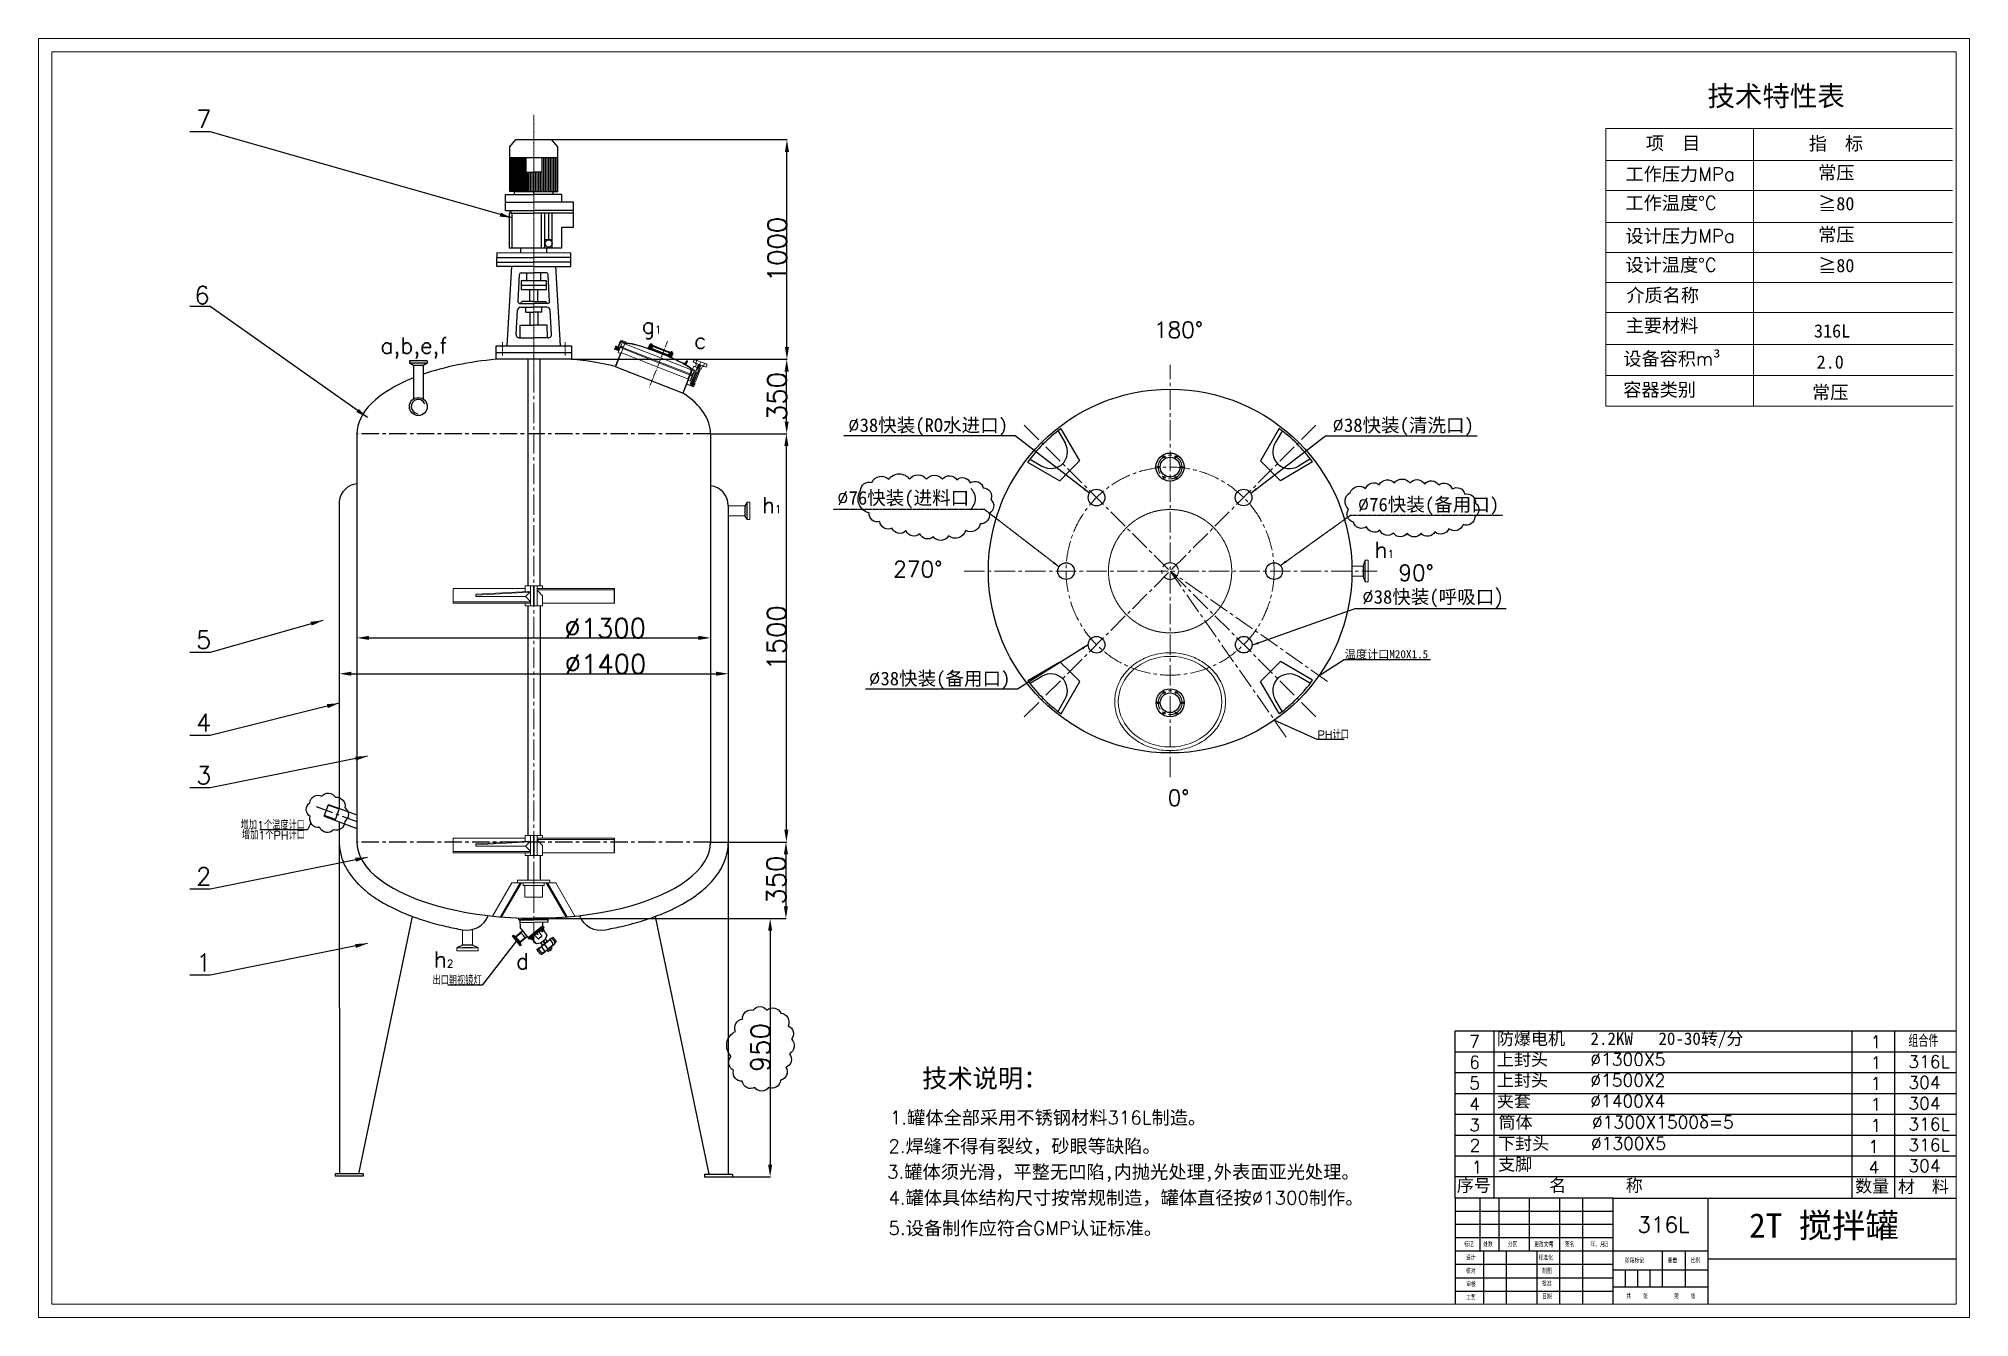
# Model space of a CAD drawing. Header units: millimetres. Extents: x 4043 to 11140, y -55 to 4644.
import ezdxf

# ---------------------------------------------------------------- set-up
doc = ezdxf.new("R2010")
doc.units = ezdxf.units.MM
doc.header["$PDMODE"] = 3
for name, pattern in [('ACAD_ISO06W100', [37.5, 24, -3, 0.5, -3, 0.5, -3, 0.5, -3]), ('CENTER2', [1.125, 0.75, -0.125, 0.125, -0.125]), ('CENTERX2', [101.6, 63.5, -12.7, 12.7, -12.7]), ('点画线', [18, 12, -2, 2, -2])]:
    doc.linetypes.add(name, pattern=pattern)
for name, color, linetype, lineweight in [('EB0', 7, 'Continuous', 35), ('shixian', 7, 'Continuous', 30), ('zhong', 1, 'CENTER2', 15), ('中心线', 1, 'CENTER2', 15), ('中心线层', 1, '点画线', 18), ('实线', 7, 'Continuous', 20), ('细实线层', 7, 'Continuous', 18)]:
    doc.layers.add(name, color=color, linetype=linetype, lineweight=lineweight)
for name, color, linetype in [('图层1', 2, 'Continuous'), ('点划线', 7, 'CENTERX2'), ('细实线', 7, 'Continuous')]:
    doc.layers.add(name, color=color, linetype=linetype)
doc.styles.get("Standard").update_dxf_attribs({"font": 'txt', "bigfont": 'gbcbig.shx'})
doc.dimstyles.new('ISO-25', dxfattribs={"dimtxt": 2.5, "dimasz": 2.5, "dimexe": 1.25, "dimexo": 0.625, "dimtad": 1, "dimtxsty": 'Standard', "dimcen": 2.5, "dimadec": 0, "dimazin": 0, "dimtfac": 1, "dimtmove": 0, "dimatfit": 3, "dimfxl": 0, "dimarcsym": 0})
pattern_1 = [(294.605025, (2215.4328, 1975.408), (0.72167718, 0.33048618), [])]

msp = doc.modelspace()

# ---------------------------------------------------------------- texts
for s, height, p in [('标记', 17.4717, (9282.709, 204.118)), ('处数', 17.4717, (9353.163, 204.354)), ('分区', 17.4717, (9443.638, 204.496)), ('更改文件', 17.4717, (9540.377, 204.012)), ('号', 17.472, (9595.541, 203.074)), ('签名', 17.4717, (9653.582, 204.26)), ('年、月、', 17.4717, (9747.645, 204.165)), ('日', 17.472, (9796.035, 204.307)), ('设计', 17.4717, (9289.792, 155.481)), ('标准化', 17.4717, (9557.157, 155.245)), ('阶段标记', 17.4717, (9874.953, 144.714)), ('重量', 17.4717, (10031.112, 144.809)), ('比例', 17.4717, (10116.252, 145.045)), ('校对', 17.4717, (9289.792, 106.56)), ('审核', 17.4717, (9290.595, 57.497)), ('批准', 17.4717, (9569.717, 60.242)), ('制图', 17.4717, (9569.717, 106.513)), ('工艺', 17.4717, (9290.076, 8.577)), ('日期', 17.4717, (9569.717, 12.747)), ('共', 17.472, (9879.597, 13.697)), ('张', 17.472, (9940.479, 13.697)), ('第', 17.472, (10054.786, 13.745)), ('张', 17.472, (10115.669, 13.745))]:
    msp.add_text(s, height=height).set_placement(p)
at = {"color": 3, "char_height": 65, "attachment_point": 1}
for s, insert in [('7', (4622.313, 4380.834)), ('6', (4616.297, 3733.817)), ('5', (4622.313, 2467.543)), ('4', (4622.313, 2163.268)), ('3', (4622.313, 1969.833)), ('2', (4622.313, 1598.138)), ('1', (4622.313, 1281.494))]:
    msp.add_mtext_dynamic_manual_height_columns(s, width=280.82444, gutter_width=12.5, heights=[0], dxfattribs=dict(at, insert=insert))
at = {"attachment_point": 1}
for s, insert, char_height, width in [('g{\\H0.48418x;1}', (6260.889, 3619.115), 58.73319, 1696.75176), ('180%%d', (8142.479, 3603.246), 58.7332, 1696.75176), ('a,b,e,f', (5299.778, 3545.246), 58.7332, 1696.75176), ('c', (6452.806, 3563.518), 58.733, 1696.75176), ('h{\\H0.48418x;1}', (8953.677, 2795.227), 58.73319, 1696.75176), ('270%%d', (7184.099, 2723.984), 58.7332, 1696.75176), ('90%%d', (9041.105, 2710.673), 58.7332, 1696.75176), ('0%%d', (8193.2, 1883.538), 58.7332, 1696.75176), ('h{\\H0.48418x;2}', (5496.094, 1289.857), 58.73319, 1696.75176), ('d', (5798.161, 1283.721), 58.733, 1696.75176), ('{\\fSimSun|b0|i0|c134|p54;防爆电机   2.2KW   20-30转/分}', (9403.426, 992.582), 45.88532, 1325.5877), ('7', (9301.795, 981.963), 45.885, 1325.5877), ('{\\fSimSun|b0|i0|c134|p54;上封头     }%%C1300X5', (9403.426, 916.107), 45.88532, 1325.5877), ('1', (10777.132, 980.531), 45.885, 1325.5877), ('组合件', (10916.203, 984.147), 45.8853, 1325.5877), ('{\\fSimSun|b0|i0|c134|p54;技术说明：}', (7291.007, 857.854), 68.01665, 1215.42869), ('6', (9301.795, 905.488), 45.885, 1325.5877), ('1', (10777.132, 904.056), 45.885, 1325.5877), ('316L', (10916.203, 907.671), 45.8853, 1325.5877), ('5', (9301.795, 829.012), 45.885, 1325.5877), ('{\\fSimSun|b0|i0|c134|p54;上封头     }%%C1500X2', (9403.426, 839.631), 45.88532, 1325.5877), ('1', (10777.132, 827.58), 45.885, 1325.5877), ('304', (10916.203, 831.196), 45.8853, 1325.5877), ('1.{\\fSimSun|b0|i0|c134|p54;罐体全部采用不锈钢材料}316L{\\fSimSun|b0|i0|c134|p54;制造。}', (7172.459, 703.729), 49.08418, 1585.65317), ('4', (9301.795, 752.537), 45.885, 1325.5877), ('{\\fSimSun|b0|i0|c134|p54;夹套       }%%C1400X4', (9403.426, 763.156), 45.88532, 1325.5877), ('1', (10777.132, 751.105), 45.885, 1325.5877), ('304', (10916.203, 754.72), 45.8853, 1325.5877), ('3', (9301.795, 675.403), 45.885, 1325.5877), ('{\\fSimSun|b0|i0|c134|p54;筒体       }%%C1300X1500{\\fSimSun|b0|i0|c134|p54;δ}=5', (9409.457, 685.469), 45.88532, 1325.5877), ('1', (10776.901, 673.335), 45.885, 1325.5877), ('316L', (10916.203, 678.245), 45.8853, 1325.5877), ('2.{\\fSimSun|b0|i0|c134|p54;焊缝不得有裂纹，砂眼等缺陷。}', (7166.903, 599.176), 49.08418, 1031.54201), ('2', (9303.329, 600.308), 45.885, 1325.5877), ('{\\fSimSun|b0|i0|c134|p54;下封头}   {\\fSimSun|b0|i0|c134|p54; }%%C1300X5', (9407.857, 607.372), 45.88532, 1325.5877), ('1', (10769.05, 595.958), 45.885, 1325.5877), ('316L', (10916.203, 601.769), 45.8853, 1325.5877), ('3.{\\fSimSun|b0|i0|c134|p54;罐体须光滑，平整无凹陷,内抛光处理,外表面\\fSimSun|b0|i0|c134|p6;亚\\fSimSun|b0|i0|c134|p54;光处理。}', (7162.042, 504.444), 49.084183, 1869.58816), ('1', (9310.088, 520.042), 45.885, 1325.5877), ('{\\fSimSun|b0|i0|c134|p54;支脚}', (9407.857, 530.896), 45.88532, 1325.5877), ('4', (10769.05, 519.482), 45.885, 1325.5877), ('304', (10916.203, 525.294), 45.8853, 1325.5877), ('{\\fSimSun|b0|i0|c134|p54;序号}', (9256.089, 453.169), 45.88532, 1325.5877), ('{\\fSimSun|b0|i0|c134|p54;名       称}', (9596, 452.989), 45.88532, 1325.5877), ('{\\fSimSun|b0|i0|c134|p54;数量}', (10720.35, 450.888), 45.88532, 1325.5877), ('{\\fSimSun|b0|i0|c134|p54;材  料}', (10877.325, 448.877), 45.88532, 1325.5877), ('4.{\\fSimSun|b0|i0|c134|p54;罐体具体结构尺寸按常规制造，罐体直径按}%%C1300{\\fSimSun|b0|i0|c134|p54;制作。}', (7166.997, 409.354), 49.08418, 1869.16468), ('5.{\\fSimSun|b0|i0|c134|p54;设备制作应符合}GMP{\\fSimSun|b0|i0|c134|p54;认证标准。}', (7167.112, 297.554), 49.08418, 1033.73385), ('316L', (9919.628, 315.042), 58.2391, 807.58882)]:
    msp.add_mtext(s, dxfattribs=dict(at, insert=insert, char_height=char_height, width=width))
at = {"insert": (6774.198, 2959.485), "char_height": 58.73319, "width": 1696.75176, "attachment_point": 3, "rotation": 359.9822526}
msp.add_mtext('h{\\H0.48418x;1}', dxfattribs=at)
at = {"layer": '中心线', "char_height": 50}
for s, insert, attachment_point in [('%%C{\\fSimSun|b0|i0|c134|p2;76快装(进料口})', (7493.9, 2914.777), 9), ('%%C{\\fSimSun|b0|i0|c134|p2;76快装(备用口)}', (8891.596, 2893.86), 7)]:
    msp.add_mtext(s, dxfattribs=dict(at, insert=insert, attachment_point=attachment_point))
at = {"layer": '图层1'}
for s, insert, char_height, attachment_point in [('%%C{\\fSimSun|b0|i0|c134|p2;38快装(RO水进口)}', (7606.418, 3185.329), 50, 9), ('%%C{\\fSimSun|b0|i0|c134|p2;38快装(清洗口)}', (8798.811, 3185.329), 50, 7), ('%%C{\\fSimSun|b0|i0|c134|p2;38快装(呼吸口})', (8908.078, 2551.061), 50, 7), ('{\\fSimSun|b0|i0|c134|p2;温度计口M20X1.5}', (8844.333, 2363.685), 30, 7), ('%%C{\\fSimSun|b0|i0|c134|p2;38快装(备用口)}', (7614.933, 2254.475), 50, 9), ('PH计口', (8744.122, 2070.36), 30, 7), ('增加1个PH计口', (5021.842, 1701.211), 30, 9), ('增加1个温度计口', (5021.842, 1737.857), 30, 9), ('出口朝视镜灯', (5671.317, 1167.189), 30, 9)]:
    msp.add_mtext(s, dxfattribs=dict(at, insert=insert, char_height=char_height, attachment_point=attachment_point))
at = {"layer": '实线'}
for s, insert, char_height, width, attachment_point in [('{\\fSimSun|b0|i0|c134|p54;技术特性表}', (10177.377, 4470.184), 74.00385, 731.91137, 1), ('{\\fSimSun|b0|i0|c134|p54;\\H0.7937x;项  目}', (10051.208, 4257.271), 61.66987, 1219.85229, 5), ('{\\fSimSun|b0|i0|c134|p54;\\H0.7937x;指  标}', (10649.688, 4255.969), 61.66987, 1219.85229, 5), ('{\\fSimSun|b0|i0|c134|p2;工作压力}MPa', (9876.169, 4170.789), 48.94434, 1842.96657, 1), ('{\\fSimSun|b0|i0|c134|p54;常压}', (10651.042, 4148.872), 48.94434, 1219.85229, 5), ('{\\fSimSun|b0|i0|c134|p2;工作温度%%d}C', (9876.169, 4064.686), 48.94434, 1842.96657, 1), ('{\\fSimSun|b0|i0|c134|p0;≧80}', (10651.042, 4036.212), 48.94434, 1219.85229, 5), ('{\\fSimSun|b0|i0|c134|p2;设计压力}MPa', (9876.169, 3943.313), 48.94434, 1842.96657, 1), ('{\\fSimSun|b0|i0|c134|p54;常压}', (10651.042, 3921.396), 48.94434, 1219.85229, 5), ('{\\fSimSun|b0|i0|c134|p2;设计温度%%d}C', (9876.169, 3837.21), 48.94434, 1842.96657, 1), ('{\\fSimSun|b0|i0|c134|p0;≧80}', (10651.042, 3808.735), 48.94434, 1219.85229, 5), ('{\\fSimSun|b0|i0|c134|p54;介质名称}', (9879.574, 3725.681), 48.94434, 1842.96657, 1), ('{\\fSimSun|b0|i0|c134|p54;主要材料\\fSimSun|b0|i0|c134|p0;}', (9876.679, 3613.886), 48.94434, 1842.96657, 1), ('{\\fSimSun|b0|i0|c134|p54;316L}', (10635.525, 3569.642), 48.94434, 1219.85229, 5), ('{\\fSimSun|b0|i0|c134|p54;设备容积}m{\\fSimSun|b0|i0|c134|p0;³}', (9868.136, 3492.189), 48.94434, 1842.96657, 1), ('{\\fSimSun|b0|i0|c134|p54;2.0}', (10628.748, 3455.464), 48.94434, 1219.85229, 5), ('{\\fSimSun|b0|i0|c134|p54;容器类别}', (9868.136, 3378.45), 48.94434, 1842.96657, 1), ('{\\fSimSun|b0|i0|c134|p54;常压}', (10628.748, 3341.726), 48.94434, 1219.85229, 5), ('{\\fSimSun|b0|i0|c134|p2;2T 搅拌罐}', (10330.619, 328.09), 89.61557, 18800.49226, 1)]:
    msp.add_mtext(s, dxfattribs=dict(at, insert=insert, char_height=char_height, width=width, attachment_point=attachment_point))

# ---------------------------------------------------------------- blocks, each defined once
blk = doc.blocks.new('*D4')
at = {"color": 0, "lineweight": -2, "transparency": 16777216}
for p, q in [((5148.3, 2648.2), (5148.3, 2309.1)), ((5193.3, 2310.4), (6533.4, 2310.4)), ((6578.4, 2311), (6578.4, 2311.6))]:
    blk.add_line(p, q, dxfattribs=at)
at = {"color": 0, "transparency": 16777216}
for points in [[(5193.3, 2317.9), (5193.3, 2302.9), (5148.3, 2310.4)], [(6533.4, 2317.9), (6533.4, 2302.9), (6578.4, 2310.4)]]:
    blk.add_solid(points, dxfattribs=at)
at = {"layer": 'Defpoints', "color": 0, "transparency": 16777216}
for p in [(5148.3, 2648.8), (6578.4, 2310.4), (6578.4, 2310.4)]:
    blk.add_point(p, dxfattribs=at)
at = {"color": 0, "transparency": 16777216, "insert": (6127.1, 2346), "char_height": 70, "attachment_point": 5}
blk.add_mtext('%%C1400', dxfattribs=at)
blk = doc.blocks.new('*D5')
at = {"color": 0, "lineweight": -2, "transparency": 16777216}
for p, q in [((5213.3, 2883.1), (5213.3, 2440.8)), ((6513.3, 2883.2), (6513.3, 2440.8)), ((5258.3, 2442), (6468.3, 2442))]:
    blk.add_line(p, q, dxfattribs=at)
at = {"color": 0, "transparency": 16777216}
for points in [[(5258.3, 2449.5), (5258.3, 2434.5), (5213.3, 2442)], [(6468.3, 2449.5), (6468.3, 2434.5), (6513.3, 2442)]]:
    blk.add_solid(points, dxfattribs=at)
at = {"layer": 'Defpoints', "color": 0, "transparency": 16777216}
for p in [(5213.3, 2883.7), (6513.3, 2883.8), (6513.3, 2442)]:
    blk.add_point(p, dxfattribs=at)
at = {"color": 0, "transparency": 16777216, "insert": (6126, 2477.7), "char_height": 70, "attachment_point": 5}
blk.add_mtext('%%C1300', dxfattribs=at)
blk = doc.blocks.new('*D6')
at = {"color": 0, "lineweight": -2, "transparency": 16777216}
for p, q in [((6513.9, 3192), (6793.1, 3192)), ((6791.9, 1737), (6791.9, 3147)), ((6579, 1692), (6793.1, 1692))]:
    blk.add_line(p, q, dxfattribs=at)
at = {"color": 0, "transparency": 16777216}
for points in [[(6784.4, 3147), (6799.4, 3147), (6791.9, 3192)], [(6784.4, 1737), (6799.4, 1737), (6791.9, 1692)]]:
    blk.add_solid(points, dxfattribs=at)
at = {"layer": 'Defpoints', "color": 0, "transparency": 16777216}
for p in [(6513.3, 3192), (6791.9, 3192), (6578.4, 1692)]:
    blk.add_point(p, dxfattribs=at)
at = {"color": 0, "transparency": 16777216, "insert": (6756.3, 2442), "char_height": 70, "attachment_point": 5, "rotation": 90}
blk.add_mtext('1500', dxfattribs=at)
blk = doc.blocks.new('*D7')
at = {"color": 0, "lineweight": -2, "transparency": 16777216}
for p, q in [((6514, 1692), (6791.4, 1692)), ((6790.2, 1647), (6790.2, 1456.2)), ((5883.1, 1411.2), (6791.4, 1411.2))]:
    blk.add_line(p, q, dxfattribs=at)
at = {"color": 0, "transparency": 16777216}
for points in [[(6782.7, 1647), (6797.7, 1647), (6790.2, 1692)], [(6782.7, 1456.2), (6797.7, 1456.2), (6790.2, 1411.2)]]:
    blk.add_solid(points, dxfattribs=at)
at = {"layer": 'Defpoints', "color": 0, "transparency": 16777216}
for p in [(6513.4, 1692), (5882.5, 1411.2), (6790.2, 1411.2)]:
    blk.add_point(p, dxfattribs=at)
at = {"color": 0, "transparency": 16777216, "insert": (6754.6, 1551.6), "char_height": 70, "attachment_point": 5, "rotation": 90}
blk.add_mtext('350', dxfattribs=at)
blk = doc.blocks.new('*D8')
at = {"color": 0, "lineweight": -2, "transparency": 16777216}
for p, q in [((5883.6, 1411.2), (6733.3, 1411.2)), ((6732.1, 1366.2), (6732.1, 506.9)), ((6594.3, 461.9), (6733.3, 461.9))]:
    blk.add_line(p, q, dxfattribs=at)
at = {"color": 0, "transparency": 16777216}
for points in [[(6724.6, 1366.2), (6739.6, 1366.2), (6732.1, 1411.2)], [(6724.6, 506.9), (6739.6, 506.9), (6732.1, 461.9)]]:
    blk.add_solid(points, dxfattribs=at)
at = {"layer": 'Defpoints', "color": 0, "transparency": 16777216}
for p in [(5883, 1411.2), (6593.7, 461.9), (6732.1, 461.9)]:
    blk.add_point(p, dxfattribs=at)
at = {"color": 0, "transparency": 16777216, "insert": (6696.4, 936.6), "char_height": 70, "attachment_point": 5, "rotation": 90}
blk.add_mtext('950', dxfattribs=at)
blk = doc.blocks.new('*D9')
at = {"color": 0, "lineweight": -2, "transparency": 16777216}
for p, q in [((6002.5, 3465.7), (6794.1, 3465.7)), ((6792.9, 3237), (6792.9, 3420.7)), ((6513.9, 3192), (6794.1, 3192))]:
    blk.add_line(p, q, dxfattribs=at)
at = {"color": 0, "transparency": 16777216}
for points in [[(6785.4, 3420.7), (6800.4, 3420.7), (6792.9, 3465.7)], [(6785.4, 3237), (6800.4, 3237), (6792.9, 3192)]]:
    blk.add_solid(points, dxfattribs=at)
at = {"layer": 'Defpoints', "color": 0, "transparency": 16777216}
for p in [(6001.9, 3465.7), (6792.9, 3465.7), (6513.3, 3192)]:
    blk.add_point(p, dxfattribs=at)
at = {"color": 0, "transparency": 16777216, "insert": (6757.3, 3328.9), "char_height": 70, "attachment_point": 5, "rotation": 90}
blk.add_mtext('350', dxfattribs=at)
blk = doc.blocks.new('*D10')
at = {"color": 0, "lineweight": -2, "transparency": 16777216}
for p, q in [((5929.6, 4272.8), (6795.2, 4272.8)), ((6793.9, 3510.7), (6793.9, 4227.8)), ((6003, 3465.7), (6795.2, 3465.7))]:
    blk.add_line(p, q, dxfattribs=at)
at = {"color": 0, "transparency": 16777216}
for points in [[(6786.4, 4227.8), (6801.4, 4227.8), (6793.9, 4272.8)], [(6786.4, 3510.7), (6801.4, 3510.7), (6793.9, 3465.7)]]:
    blk.add_solid(points, dxfattribs=at)
at = {"layer": 'Defpoints', "color": 0, "transparency": 16777216}
for p in [(5928.9, 4272.8), (6793.9, 4272.8), (6002.4, 3465.7)]:
    blk.add_point(p, dxfattribs=at)
at = {"color": 0, "transparency": 16777216, "insert": (6758.3, 3869.2), "char_height": 70, "attachment_point": 5, "rotation": 90}
blk.add_mtext('1000', dxfattribs=at)
blk = doc.blocks.new('A$C515A5597')
at = {"linetype": 'ByBlock'}
h = blk.add_hatch(dxfattribs=at)
h.set_pattern_fill('ANSI31', color=0, scale=0.25, angle=-110.39497, style=0)
h.set_pattern_definition(pattern_1)
edge = h.paths.add_edge_path()
edge.add_line((2.7, 180), (4.3, 178.5))
edge.add_line((4.3, 178.5), (24, 199.6))
edge.add_spline(control_points=[(24, 199.6), (24, 199.6), (23.5, 200.2), (22.8, 200.6), (22.2, 201)], knot_values=[66.304817, 66.304817, 66.304817, 66.304817, 66.606782, 70.531321, 70.531321, 70.531321, 70.531321], degree=3, periodic=0)
edge.add_line((22.2, 201), (2.7, 180))
h = blk.add_hatch(dxfattribs=at)
h.set_pattern_fill('ANSI31', color=0, scale=0.25, angle=-110.39497, style=0)
h.set_pattern_definition(pattern_1)
edge = h.paths.add_edge_path()
edge.add_line((23.2, 160.9), (24.8, 159.4))
edge.add_line((24.8, 159.4), (46.5, 182.6))
edge.add_spline(control_points=[(46.5, 182.6), (45.5, 182.6), (44.4, 182.5), (43.4, 182.6)], knot_values=[8.507226, 8.507226, 8.507226, 8.507226, 13.943445, 13.943445, 13.943445, 13.943445], degree=3, periodic=0)
edge.add_line((43.4, 182.6), (23.2, 160.9))
h = blk.add_hatch(color=0, dxfattribs=at)
h.paths.add_polyline_path([(66.3, 180.1), (68.8, 177.8), (76.6, 186.1), (74.1, 188.5)])
h.paths.add_polyline_path([(102.7, 219.2), (105.2, 216.8), (113.1, 225.2), (110.6, 227.5)])
at = {"color": 0, "linetype": 'ByBlock'}
for p, q in [((127.8, 275.5), (3.4, 254.9)), ((4, 251.4), (128.3, 272.4)), ((10.8, 249.1), (122.7, 268.1)), ((124.6, 256.9), (12.6, 238)), ((54.2, 184), (105.8, 239.3)), ((103.4, 253.3), (105.8, 239.3)), ((105.8, 239.3), (112.5, 233)), ((28.7, 207.9), (2.7, 180)), ((2.7, 180), (24.8, 159.4)), ((24, 199.6), (4.3, 178.5)), ((60.9, 177.8), (15.7, 220)), ((43.4, 182.6), (23.2, 160.9)), ((50.8, 187.2), (24.8, 159.4)), ((57.6, 180.9), (109.1, 236.2)), ((112.5, 233), (60.9, 177.8)), ((66.3, 180.1), (74.1, 188.5)), ((77.3, 195.4), (66.9, 184.3)), ((76.6, 186.1), (68.8, 177.8)), ((70.8, 201.7), (74.1, 198.6)), ((72.6, 178.9), (87.4, 165.1)), ((93.1, 185), (81.8, 195.6)), ((89.3, 221.6), (92.6, 218.5)), ((91.6, 164.3), (107.5, 169.8)), ((96, 215.5), (106.4, 226.6)), ((96.2, 210.9), (107.5, 200.4)), ((96.7, 138.5), (154.1, 200)), ((107.6, 195.9), (97.7, 185.2)), ((110.6, 227.5), (102.7, 219.2)), ((105.2, 216.8), (113.1, 225.2)), ((107.5, 169.8), (114.9, 177.7)), ((107.5, 169.8), (116.2, 161.6)), ((111.3, 156.4), (120.7, 166.4)), ((112.1, 221.3), (126.9, 207.5)), ((114.9, 177.7), (124.3, 168.9)), ((116.2, 179.2), (123.7, 187.1)), ((116.2, 179.2), (125.7, 170.4)), ((121.8, 166.5), (135.5, 153.7)), ((138.2, 183.8), (121.9, 166.3)), ((128, 203.3), (123.7, 187.1)), ((123.7, 187.1), (133.1, 178.3)), ((138.2, 183.8), (138.6, 183.4)), ((142.2, 189.5), (148, 195.8)), ((142.2, 188.3), (155.9, 175.6)), ((142.3, 151.7), (158.4, 168.9)), ((149.2, 195.8), (162.8, 183)), ((157.1, 154.2), (151.9, 159)), ((167.5, 187.5), (154.1, 200)), ((156.3, 164.3), (163.2, 171.7)), ((165.3, 176.3), (167.8, 179)), ((96.1, 140.2), (105, 149.7)), ((96.2, 139), (109.8, 126.3)), ((101.6, 143.8), (115, 131.2)), ((106.1, 149.7), (106.7, 149.2)), ((111.3, 155.3), (125, 142.5)), ((123.6, 129.3), (121.1, 126.7)), ((123.5, 131.5), (131.9, 140.5)), ((123.6, 129.3), (131, 137.3)), ((136.3, 142.9), (146.8, 154.1)), ((142.6, 138.7), (137.2, 143.8)), ((141.9, 139.4), (156.3, 154.9)), ((157.1, 154.2), (142.6, 138.7))]:
    blk.add_line(p, q, dxfattribs=at)
at = {"color": 0}
for p, q in [((3.4, 254.9), (4, 251.4)), ((4, 251.4), (10.8, 249.1)), ((10.8, 249.1), (15.7, 220)), ((128.3, 272.4), (122.7, 268.1)), ((122.7, 268.1), (124.6, 256.9)), ((127.8, 275.5), (128.3, 272.4))]:
    blk.add_line(p, q, dxfattribs=at)
for p, q in [((-8.3, 185), (-10.8, 182.3)), ((28, 146.1), (-10.8, 182.3)), ((-8.3, 185), (2.7, 180)), ((-8.3, 185), (30.6, 148.8)), ((13.7, 169.7), (24.8, 159.4)), ((30.6, 148.8), (24.8, 159.4)), ((30.6, 148.8), (28, 146.1))]:
    blk.add_line(p, q)
at = {"color": 0, "linetype": 'ByBlock'}
for points in [[(76.7, 183.3), (71.6, 177.9, -0.414214), (68.8, 177.8), (64.5, 181.7), (72.4, 190.1), (76.6, 186.1, -0.414214)], [(108.1, 216.9), (113.2, 222.4, 0.414214), (113.1, 225.2), (108.8, 229.2), (101, 220.8), (105.2, 216.8, 0.414214)]]:
    blk.add_lwpolyline(points, format="xyb", close=True, dxfattribs=at)
blk.add_lwpolyline([(153.5, 145.6), (151.1, 143), (148.7, 145.2), (151.1, 147.8)], close=True, dxfattribs=at)
blk.add_circle((90.4, 201.9), 1.2, dxfattribs=at)
for centre, radius, start, end in [((79.7, 193.2), 3.2, 46.96479, 136.96479), ((90.1, 168.1), 4, 226.96479, 291.58898), ((95.3, 187.4), 3.2, 226.96479, 316.96479), ((98.4, 213.3), 3.2, 136.96479, 226.96479), ((105.3, 198.1), 3.2, 316.96479, 46.96479), ((121.3, 165.9), 0.8, 46.96479, 136.96479), ((124.2, 204.6), 4, 342.34061, 46.96479), ((142.8, 188.9), 0.8, 136.96479, 226.96479), ((148.6, 195.2), 0.8, 46.96479, 136.96479), ((153.3, 160.5), 2, 136.96479, 226.96479), ((150.4, 169.7), 8, 280.11686, 316.96479), ((150.4, 169.7), 8, 316.96479, 46.96479), ((157.4, 177.2), 8, 316.96479, 46.96479), ((163.4, 183.1), 6, 316.96479, 46.96479), ((96.7, 139.6), 0.8, 136.96479, 226.96479), ((105.6, 149.1), 0.8, 46.96479, 136.96479), ((115.3, 132.1), 8, 226.96479, 316.96479), ((111.9, 155.9), 0.8, 136.96479, 226.96479), ((119.1, 135.6), 6, 226.96479, 316.96479), ((117.8, 134.8), 8, 316.96479, 353.81273), ((130.5, 148.4), 8, 226.96479, 316.96479), ((128, 139.5), 3.83, 323.68987, 11.8357), ((140.9, 159.6), 8, 226.96479, 316.96479), ((143.7, 156.4), 3.83, 323.68987, 11.8357)]:
    blk.add_arc(centre, radius, start, end, dxfattribs=at)
blk.add_open_spline([(46.5, 182.6), (44.8, 182.6), (39.4, 181.9), (35.9, 189.8), (27.6, 192.8), (25.4, 198.7), (22.8, 200.6), (22.2, 201)], degree=3, knots=[8.507226, 8.507226, 8.507226, 8.507226, 17.7833, 34.239815, 53.170281, 66.606782, 70.531321, 70.531321, 70.531321, 70.531321], dxfattribs=at)

# ---------------------------------------------------------------- dimensions: what is measured, and where the dimension line sits
at = {"color": 3}
for base, p1, p2, text, picture, middle in [((6793.909, 4272.771), (6002.403, 3465.687), (5928.941, 4272.771), '1000', '*D10', (6758.284, 3869.229)), ((6792.893, 3465.687), (6513.31, 3192.031), (6001.895, 3465.687), '350', '*D9', (6757.268, 3328.859)), ((6791.878, 3192.031), (6578.384, 1692.032), (6513.31, 3192.031), '1500', '*D6', (6756.253, 2442.032)), ((6790.185, 1411.182), (6513.384, 1692.028), (5882.516, 1411.182), '350', '*D7', (6754.56, 1551.605)), ((6732.06, 461.932), (5883.024, 1411.182), (6593.678, 461.932), '950', '*D8', (6696.435, 936.557))]:
    dim = msp.add_linear_dim(base=base, p1=p1, p2=p2, angle=90, text=text, dimstyle='ISO-25', override={"dimtxt": 70, "dimasz": 45, "dimfxl": 2}, dxfattribs=at)
    dim.commit()
    dim.dimension.update_dxf_attribs({"geometry": picture, "text_midpoint": middle})
for base, p1, p2, text, picture, middle in [((6513.326, 2442.03), (5213.324, 2883.741), (6513.326, 2883.805), '%%C1300', '*D5', (6126.047, 2442.03)), ((6578.355, 2310.351), (5148.34, 2648.818), (6578.355, 2310.351), '%%C1400', '*D4', (6127.116, 2310.351))]:
    dim = msp.add_linear_dim(base=base, p1=p1, p2=p2, text=text, dimstyle='ISO-25', override={"dimtxt": 70, "dimasz": 45, "dimfxl": 2}, dxfattribs=at)
    dim.commit()
    dim.dimension.update_dxf_attribs({"geometry": picture, "text_midpoint": middle, "dimtype": 160})

# ---------------------------------------------------------------- hatches: boundary and pattern name
at = {"lineweight": 20}
h = msp.add_hatch(dxfattribs=at)
h.set_pattern_fill('ANSI31', color=0, scale=0.164531, angle=-21.4011361, style=0)
h.set_pattern_definition([(23.59886, (5920.6162, 3265.05044), (-0.2091275, 0.4786999), [])])
h.paths.add_polyline_path([(6164.521, 3504.457), (6161.457, 3505.658), (6160.256, 3502.594), (6163.32, 3501.394)])
h = msp.add_hatch(dxfattribs=at)
h.set_pattern_fill('ANSI31', color=0, scale=0.329062, angle=68.5988639, style=0)
h.set_pattern_definition([(113.59886, (5920.6162, 3265.0504), (-0.9573997, -0.418255), [])])
h.paths.add_polyline_path([(6173.016, 3508.196, 0.41421356), (6168.752, 3506.333), (6171.815, 3505.133)])
h.paths.add_polyline_path([(6173.016, 3508.196), (6171.815, 3505.133), (6174.879, 3503.932, 0.41421356)])
h.paths.add_polyline_path([(6174.879, 3503.932), (6171.815, 3505.133), (6170.615, 3502.069, 0.41421356)])
h.paths.add_polyline_path([(6171.815, 3505.133), (6168.752, 3506.333, 0.41421356), (6170.615, 3502.069)])
h = msp.add_hatch(dxfattribs=at)
h.set_pattern_fill('ANSI31', color=0, scale=0.5265, angle=68.5988639, style=0)
h.set_pattern_definition([(113.598864, (1892.967, 3719.5043), (-1.5318396, -0.6692081), [])])
h.paths.add_polyline_path([(6297.402, 3505.744), (6298.363, 3508.195), (6294.082, 3509.873), (6292.88, 3506.805), (6292.639, 3506.193), (6291.68, 3503.745), (6302.089, 3499.666), (6302.809, 3501.504), (6296.682, 3503.905)])
h.paths.add_polyline_path([(6289.908, 3510.091), (6290.389, 3511.32), (6286.108, 3512.998), (6283.706, 3506.87), (6287.988, 3505.192), (6288.947, 3507.64)])
h.paths.add_polyline_path([(6289.558, 3507.404), (6289.187, 3508.252), (6288.947, 3507.64), (6287.988, 3505.192), (6288.597, 3504.953)])
h.paths.add_polyline_path([(6292.639, 3506.193), (6292.88, 3506.805), (6292.031, 3506.435), (6291.071, 3503.984), (6291.68, 3503.745)])
h.paths.add_polyline_path([(6362.477, 3478.822), (6363.437, 3481.273), (6363.919, 3482.502), (6359.638, 3484.18), (6359.157, 3482.954), (6357.956, 3479.891), (6351.829, 3482.292), (6351.109, 3480.454), (6361.517, 3476.375)])
h.paths.add_polyline_path([(6363.087, 3478.587), (6362.717, 3479.435), (6362.477, 3478.822), (6361.517, 3476.375), (6362.127, 3476.136)])
h.paths.add_polyline_path([(6366.169, 3477.375), (6366.409, 3477.988), (6365.561, 3477.617), (6364.6, 3475.166), (6365.21, 3474.927)])
h.paths.add_polyline_path([(6371.892, 3479.377), (6367.611, 3481.055), (6366.409, 3477.988), (6366.169, 3477.375), (6365.21, 3474.927), (6369.491, 3473.25)])
h = msp.add_hatch(dxfattribs=at)
h.set_pattern_fill('ANSI31', color=0, scale=0.5265, angle=-21.4011361, style=0)
h.set_pattern_definition([(23.598864, (1892.967, 3719.5043), (-0.6692081, 1.5318396), [])])
h.paths.add_polyline_path([(6293.598, 3519.958), (6292.902, 3520.231), (6289.47, 3521.576), (6287.069, 3515.449), (6291.197, 3513.831)])
h.paths.add_polyline_path([(6300.284, 3513.097), (6301.004, 3514.935), (6305.6, 3513.134), (6307.132, 3512.533), (6307.444, 3513.328), (6306.046, 3515.08), (6297.597, 3518.391), (6295.195, 3512.263), (6299.323, 3510.646)])
h.paths.add_polyline_path([(6367.128, 3491.141), (6366.432, 3491.413), (6358.679, 3494.452), (6356.463, 3494.117), (6356.152, 3493.322), (6357.684, 3492.721), (6362.279, 3490.92), (6361.559, 3489.082), (6360.598, 3486.631), (6364.726, 3485.013)])
h.paths.add_polyline_path([(6375.254, 3487.955), (6371.126, 3489.573), (6368.725, 3483.446), (6372.853, 3481.828)])
h = msp.add_hatch(dxfattribs=at)
h.set_pattern_fill('ANSI37', color=0, scale=0.329062, angle=-21.4011361, style=0)
h.set_pattern_definition([(23.598864, (1892.967, 3719.5043), (-0.41825505, 0.95739973), []), (113.598864, (1892.967, 3719.5043), (-0.95739973, -0.41825505), [])])
h.paths.add_polyline_path([(6307.132, 3512.533), (6305.6, 3513.134), (6301.004, 3514.935), (6300.284, 3513.097), (6306.412, 3510.695)])
h.paths.add_polyline_path([(6303.53, 3503.342), (6297.402, 3505.744), (6296.682, 3503.905), (6302.809, 3501.504)])
h.paths.add_polyline_path([(6358.677, 3481.729), (6352.549, 3484.13), (6351.829, 3482.292), (6357.956, 3479.891)])
h.paths.add_polyline_path([(6362.279, 3490.92), (6357.684, 3492.721), (6356.152, 3493.322), (6355.431, 3491.483), (6361.559, 3489.082)])
h = msp.add_hatch(dxfattribs=at)
h.set_pattern_fill('ANSI31', color=0, scale=0.559406, angle=-21.4011361, style=0)
h.set_pattern_definition([(23.598864, (3356.5455, 3627.1485), (-0.7110336, 1.6275795), [])])
h.paths.add_polyline_path([(6470.591, 3446.99), (6468.508, 3447.806), (6463.609, 3435.306), (6465.692, 3434.489), (6468.71, 3442.191)])
h.paths.add_polyline_path([(6473.71, 3440.231), (6470.692, 3432.53), (6472.775, 3431.713), (6477.674, 3444.213), (6475.591, 3445.03)])

# ---------------------------------------------------------------- linework, layer by layer
at = {"color": 0}
for p, q in [((5774.761, 4246.005), (5797.939, 4272.771)), ((5797.939, 4272.771), (5928.941, 4272.771)), ((5952.119, 4246.005), (5928.941, 4272.771)), ((5774.761, 4207.355), (5774.761, 4246.005)), ((5774.761, 4207.355), (5952.119, 4207.355)), ((5774.761, 4081.772), (5774.761, 4207.355)), ((5778.124, 4081.772), (5778.124, 4207.355)), ((5778.333, 4081.772), (5778.333, 4207.355)), ((5778.542, 4081.772), (5778.542, 4207.355)), ((5784.238, 4081.772), (5784.238, 4207.355)), ((5784.447, 4081.772), (5784.447, 4207.355)), ((5784.656, 4081.772), (5784.656, 4207.355)), ((5790.353, 4081.772), (5790.353, 4207.355)), ((5790.562, 4081.772), (5790.562, 4207.355)), ((5790.771, 4081.772), (5790.771, 4207.355)), ((5796.467, 4081.772), (5796.467, 4207.355)), ((5796.676, 4081.772), (5796.676, 4207.355)), ((5796.885, 4081.772), (5796.885, 4207.355)), ((5802.582, 4081.772), (5802.582, 4207.355)), ((5802.791, 4081.772), (5802.791, 4207.355)), ((5803, 4081.772), (5803, 4207.355)), ((5808.696, 4081.772), (5808.696, 4207.355)), ((5808.905, 4081.772), (5808.905, 4207.355)), ((5809.114, 4081.772), (5809.114, 4207.355)), ((5814.811, 4081.772), (5814.811, 4207.355)), ((5815.02, 4081.772), (5815.02, 4207.355)), ((5815.229, 4081.772), (5815.229, 4207.355)), ((5820.925, 4081.772), (5820.925, 4207.355)), ((5821.134, 4081.772), (5821.134, 4207.355)), ((5821.343, 4081.772), (5821.343, 4207.355)), ((5827.04, 4081.772), (5827.04, 4207.355)), ((5827.249, 4081.772), (5827.249, 4207.355)), ((5827.458, 4081.772), (5827.458, 4207.355)), ((5833.154, 4081.772), (5833.154, 4207.355)), ((5833.363, 4081.772), (5833.363, 4207.355)), ((5833.572, 4081.772), (5833.572, 4207.355)), ((5833.742, 4207.355), (5833.742, 4153.413)), ((5893.138, 4207.355), (5893.138, 4153.413)), ((5894.299, 4081.772), (5894.299, 4207.355)), ((5894.508, 4081.772), (5894.508, 4207.355)), ((5894.717, 4081.772), (5894.717, 4207.355)), ((5900.414, 4081.772), (5900.414, 4207.355)), ((5900.623, 4081.772), (5900.623, 4207.355)), ((5900.832, 4081.772), (5900.832, 4207.355)), ((5906.528, 4081.772), (5906.528, 4207.355)), ((5906.737, 4081.772), (5906.737, 4207.355)), ((5906.946, 4081.772), (5906.946, 4207.355)), ((5912.643, 4081.772), (5912.643, 4207.355)), ((5912.852, 4081.772), (5912.852, 4207.355)), ((5913.061, 4081.772), (5913.061, 4207.355)), ((5918.757, 4081.772), (5918.757, 4207.355)), ((5918.966, 4081.772), (5918.966, 4207.355)), ((5919.175, 4081.772), (5919.175, 4207.355)), ((5924.872, 4081.772), (5924.872, 4207.355)), ((5925.081, 4081.772), (5925.081, 4207.355)), ((5925.29, 4081.772), (5925.29, 4207.355)), ((5930.986, 4081.772), (5930.986, 4207.355)), ((5931.195, 4081.772), (5931.195, 4207.355)), ((5931.404, 4081.772), (5931.404, 4207.355)), ((5937.101, 4081.772), (5937.101, 4207.355)), ((5937.31, 4081.772), (5937.31, 4207.355)), ((5937.519, 4081.772), (5937.519, 4207.355)), ((5943.215, 4081.772), (5943.215, 4207.355)), ((5943.424, 4081.772), (5943.424, 4207.355)), ((5943.633, 4081.772), (5943.633, 4207.355)), ((5949.33, 4081.772), (5949.33, 4207.355)), ((5949.539, 4081.772), (5949.539, 4207.355)), ((5949.748, 4081.772), (5949.748, 4207.355)), ((5952.119, 4207.355), (5952.119, 4246.005)), ((5952.119, 4081.772), (5952.119, 4207.355)), ((5833.742, 4153.413), (5863.44, 4153.413)), ((5839.269, 4081.772), (5839.269, 4153.413)), ((5839.478, 4081.772), (5839.478, 4153.413)), ((5839.687, 4081.772), (5839.687, 4153.413)), ((5845.383, 4081.772), (5845.383, 4153.413)), ((5845.592, 4081.772), (5845.592, 4153.413)), ((5845.801, 4081.772), (5845.801, 4153.413)), ((5851.498, 4081.772), (5851.498, 4153.413)), ((5851.707, 4081.772), (5851.707, 4153.413)), ((5851.916, 4081.772), (5851.916, 4153.413)), ((5857.612, 4081.772), (5857.612, 4153.413)), ((5857.821, 4081.772), (5857.821, 4153.413)), ((5858.03, 4081.772), (5858.03, 4153.413)), ((5893.138, 4153.413), (5863.44, 4153.413)), ((5863.727, 4071.581), (5863.727, 4153.413)), ((5863.936, 4071.581), (5863.936, 4153.413)), ((5864.145, 4071.581), (5864.145, 4153.413)), ((5869.841, 4081.772), (5869.841, 4153.413)), ((5870.05, 4081.772), (5870.05, 4153.413)), ((5870.259, 4081.772), (5870.259, 4153.413)), ((5875.956, 4081.772), (5875.956, 4153.413)), ((5876.165, 4081.772), (5876.165, 4153.413)), ((5876.374, 4081.772), (5876.374, 4153.413)), ((5882.07, 4081.772), (5882.07, 4153.413)), ((5882.279, 4081.772), (5882.279, 4153.413)), ((5882.488, 4081.772), (5882.488, 4153.413)), ((5888.185, 4081.772), (5888.185, 4153.413)), ((5888.394, 4081.772), (5888.394, 4153.413)), ((5888.603, 4081.772), (5888.603, 4153.413)), ((5759.908, 4012.474), (5759.908, 4071.581)), ((5759.908, 4071.581), (5863.44, 4071.581)), ((5791.947, 4081.772), (5774.761, 4081.772)), ((5791.947, 4081.772), (5934.933, 4081.772)), ((5791.947, 4071.581), (5791.947, 4081.772)), ((5966.972, 4071.581), (5863.44, 4071.581)), ((5934.933, 4071.581), (5934.933, 4081.772)), ((5934.933, 4081.772), (5952.119, 4081.772)), ((5966.972, 4043.047), (5966.972, 4071.581)), ((5759.908, 4043.047), (5863.44, 4043.047)), ((5759.908, 4012.474), (5863.44, 4012.474)), ((5783.376, 4002.283), (5772.677, 4012.474)), ((5772.677, 4002.283), (5772.677, 3875.012)), ((5783.376, 4002.283), (5772.677, 4002.283)), ((5783.376, 3875.012), (5783.376, 4002.283)), ((5783.376, 4002.283), (5863.44, 4002.283)), ((6009.676, 4043.047), (5863.44, 4043.047)), ((6009.676, 4012.474), (5863.44, 4012.474)), ((6009.676, 4002.283), (5863.44, 4002.283)), ((5892.024, 3875.012), (5892.024, 4002.283)), ((5903.915, 3875.012), (5903.915, 4002.283)), ((5918.184, 3904.441), (5918.184, 4002.283)), ((5931.264, 3875.012), (5931.264, 4002.283)), ((6009.676, 4012.474), (6009.676, 4043.047)), ((6009.676, 4002.283), (6009.676, 4012.474)), ((6009.676, 3950.709), (6009.676, 4002.283)), ((5903.915, 3905.93), (5931.264, 3905.93)), ((5966.312, 3875.012), (5966.312, 3950.709)), ((5966.312, 3950.709), (6009.676, 3950.709)), ((5999.034, 3855.641), (5727.653, 3856.875)), ((5727.653, 3856.875), (5727.88, 3839.927)), ((5772.677, 3875.012), (5783.376, 3875.012)), ((5783.376, 3875.012), (5910.757, 3875.012)), ((5816.124, 3856.042), (5816.124, 3875.012)), ((5910.757, 3856.042), (5910.757, 3875.012)), ((5910.757, 3875.012), (5966.312, 3875.012)), ((5918.184, 3875.012), (5918.184, 3878.281)), ((5999.034, 3839.927), (5999.034, 3855.641))]:
    msp.add_line(p, q, dxfattribs=at)
at = {"color": 0, "lineweight": 20}
for p, q in [((6160.256, 3502.594), (6165.059, 3514.849)), ((6160.256, 3502.594), (6161.697, 3506.271)), ((6176.182, 3496.353), (6160.256, 3502.594)), ((6161.457, 3505.658), (6164.521, 3504.457)), ((6163.114, 3439.563), (6182.947, 3490.167)), ((6168.123, 3513.648), (6163.32, 3501.394)), ((6190.789, 3504.765), (6164.952, 3438.842)), ((6165.059, 3514.849), (6168.123, 3513.648)), ((6172.685, 3511.861), (6165.059, 3514.849)), ((6172.363, 3511.039), (6171.402, 3510.381)), ((6176.767, 3522.277), (6172.108, 3510.39)), ((6172.205, 3510.635), (6175.268, 3509.434)), ((6180.985, 3508.608), (6173.781, 3490.225)), ((6173.781, 3490.225), (6181.746, 3487.103)), ((6175.172, 3509.189), (6179.831, 3521.077)), ((6175.427, 3509.838), (6175.685, 3508.703)), ((6180.985, 3508.608), (6175.749, 3510.66)), ((6180.985, 3508.608), (6176.182, 3496.353)), ((6179.169, 3528.405), (6176.767, 3522.277)), ((6182.233, 3527.204), (6179.831, 3521.077)), ((6180.985, 3508.608), (6313.338, 3456.736)), ((6189.39, 3530.054), (6182.186, 3511.671)), ((6185.25, 3510.471), (6182.186, 3511.671)), ((6185.746, 3491.898), (6182.947, 3490.167)), ((6182.947, 3490.167), (6307.335, 3441.417)), ((6185.25, 3510.471), (6184.049, 3507.407)), ((6185.412, 3514.491), (6185.25, 3510.471)), ((6191.539, 3512.09), (6185.412, 3514.491)), ((6190.789, 3504.765), (6185.746, 3491.898)), ((6188.926, 3509.03), (6187.725, 3505.966)), ((6191.539, 3512.09), (6188.926, 3509.03)), ((6314.539, 3459.8), (6188.926, 3509.03)), ((6199.428, 3526.12), (6189.39, 3530.054)), ((6189.39, 3530.054), (6199.428, 3526.12)), ((6200.395, 3529.275), (6190.257, 3533.248)), ((6191.229, 3529.333), (6191.974, 3527.627)), ((6191.974, 3527.627), (6197.105, 3525.616)), ((6198.291, 3523.906), (6191.99, 3507.829)), ((6194.69, 3523.736), (6195.65, 3526.187)), ((6320.303, 3474.506), (6194.69, 3523.736)), ((6199.428, 3526.12), (6200.624, 3529.172)), ((6283.935, 3507.452), (6282.495, 3506.786)), ((6283.536, 3506.434), (6286.108, 3512.998)), ((6326.599, 3490.06), (6283.706, 3506.87)), ((6286.108, 3512.998), (6290.389, 3511.32)), ((6289.47, 3521.576), (6287.069, 3515.449)), ((6287.069, 3515.449), (6291.35, 3513.771)), ((6288.947, 3507.64), (6287.988, 3505.192)), ((6289.558, 3507.404), (6288.597, 3504.953)), ((6289.908, 3510.091), (6288.947, 3507.64)), ((6289.187, 3508.252), (6293.838, 3520.12)), ((6289.187, 3508.252), (6292.88, 3506.805)), ((6289.558, 3507.404), (6289.187, 3508.252)), ((6293.751, 3519.898), (6289.47, 3521.576)), ((6289.558, 3507.404), (6294.035, 3518.829)), ((6289.558, 3507.404), (6292.031, 3506.435)), ((6290.389, 3511.32), (6289.667, 3509.478)), ((6292.031, 3506.435), (6291.071, 3503.984)), ((6291.197, 3513.831), (6293.598, 3519.958)), ((6291.35, 3513.771), (6291.197, 3513.831)), ((6292.639, 3506.193), (6291.68, 3503.745)), ((6292.031, 3506.435), (6296.509, 3517.859)), ((6292.031, 3506.435), (6292.88, 3506.805)), ((6292.273, 3520.733), (6293.047, 3522.708)), ((6292.989, 3520.452), (6292.273, 3520.733)), ((6292.273, 3520.733), (6299.095, 3518.059)), ((6294.48, 3502.642), (6292.478, 3501.255)), ((6293.6, 3508.644), (6292.639, 3506.193)), ((6292.88, 3506.805), (6297.531, 3518.672)), ((6292.902, 3520.231), (6292.989, 3520.452)), ((6292.902, 3520.231), (6293.751, 3519.898)), ((6293.426, 3519.067), (6297.118, 3517.62)), ((6294.482, 3502.647), (6293.759, 3500.803)), ((6293.761, 3500.809), (6325.878, 3488.222)), ((6293.979, 3520.064), (6294.753, 3522.039)), ((6294.082, 3509.873), (6298.363, 3508.195)), ((6295.042, 3512.323), (6299.323, 3510.646)), ((6295.195, 3512.263), (6297.597, 3518.391)), ((6298.363, 3508.195), (6296.682, 3503.905)), ((6296.682, 3503.905), (6297.402, 3505.744)), ((6296.682, 3503.905), (6327.319, 3491.898)), ((6296.922, 3504.518), (6300.284, 3513.097)), ((6297.39, 3518.728), (6298.164, 3520.703)), ((6297.402, 3505.744), (6358.677, 3481.729)), ((6332.362, 3504.766), (6297.444, 3518.451)), ((6297.444, 3518.451), (6298.293, 3518.118)), ((6298.293, 3518.118), (6298.38, 3518.34)), ((6298.38, 3518.34), (6299.095, 3518.059)), ((6299.095, 3518.059), (6299.869, 3520.034)), ((6300.557, 3500.266), (6299.332, 3500.746)), ((6301.004, 3514.935), (6300.284, 3513.097)), ((6300.284, 3513.097), (6361.559, 3489.082)), ((6300.863, 3500.146), (6300.863, 3500.146)), ((6305.6, 3513.134), (6301.004, 3514.935)), ((6302.809, 3501.504), (6302.089, 3499.666)), ((6303.53, 3503.342), (6302.809, 3501.504)), ((6305.6, 3513.134), (6357.684, 3492.721)), ((6307.444, 3513.328), (6306.046, 3515.08)), ((6306.412, 3510.695), (6307.132, 3512.533)), ((6307.132, 3512.533), (6307.444, 3513.328)), ((6307.444, 3513.328), (6356.463, 3494.117)), ((6357.822, 3475.702), (6325.878, 3488.222)), ((6326.599, 3490.06), (6369.491, 3473.25)), ((6357.956, 3479.891), (6327.319, 3491.898)), ((6328.04, 3493.736), (6354.081, 3483.53)), ((6332.362, 3504.766), (6367.281, 3491.08)), ((6351.829, 3482.292), (6351.109, 3480.454)), ((6352.549, 3484.13), (6351.829, 3482.292)), ((6355.431, 3491.483), (6356.152, 3493.322)), ((6356.152, 3493.322), (6356.463, 3494.117)), ((6356.463, 3494.117), (6358.679, 3494.452)), ((6357.684, 3492.721), (6362.279, 3490.92)), ((6358.542, 3477.541), (6357.815, 3475.686)), ((6359.638, 3484.18), (6357.956, 3479.891)), ((6358.367, 3477.604), (6358.893, 3475.225)), ((6361.559, 3489.082), (6359.157, 3482.954)), ((6363.919, 3482.502), (6359.638, 3484.18)), ((6364.879, 3484.953), (6360.598, 3486.631)), ((6362.477, 3478.822), (6361.517, 3476.375)), ((6362.279, 3490.92), (6361.559, 3489.082)), ((6363.087, 3478.587), (6362.127, 3476.136)), ((6363.437, 3481.273), (6362.477, 3478.822)), ((6362.717, 3479.435), (6367.368, 3491.302)), ((6363.087, 3478.587), (6362.717, 3479.435)), ((6366.409, 3477.988), (6362.717, 3479.435)), ((6363.087, 3478.587), (6367.564, 3490.011)), ((6365.561, 3477.617), (6363.087, 3478.587)), ((6365.561, 3477.617), (6364.6, 3475.166)), ((6364.726, 3485.013), (6367.128, 3491.141)), ((6365.561, 3477.617), (6370.038, 3489.041)), ((6365.561, 3477.617), (6366.409, 3477.988)), ((6365.803, 3491.915), (6366.577, 3493.89)), ((6366.518, 3491.635), (6365.803, 3491.915)), ((6372.625, 3489.242), (6365.803, 3491.915)), ((6367.13, 3479.826), (6366.169, 3477.375)), ((6366.409, 3477.988), (6371.06, 3489.855)), ((6366.432, 3491.413), (6366.518, 3491.635)), ((6367.281, 3491.08), (6366.432, 3491.413)), ((6367.611, 3481.055), (6366.889, 3479.213)), ((6367.564, 3490.011), (6366.955, 3490.25)), ((6366.955, 3490.25), (6370.648, 3488.803)), ((6367.508, 3491.247), (6368.282, 3493.222)), ((6371.892, 3479.377), (6367.611, 3481.055)), ((6372.853, 3481.828), (6368.572, 3483.506)), ((6368.725, 3483.446), (6371.126, 3489.573)), ((6369.311, 3472.791), (6371.892, 3479.377)), ((6370.919, 3489.91), (6371.693, 3491.885)), ((6371.822, 3489.301), (6370.973, 3489.633)), ((6370.973, 3489.633), (6375.254, 3487.955)), ((6371.822, 3489.301), (6371.909, 3489.522)), ((6371.909, 3489.522), (6372.625, 3489.242)), ((6372.625, 3489.242), (6373.399, 3491.217)), ((6375.254, 3487.955), (6372.853, 3481.828)), ((6431.722, 3392.667), (6307.335, 3441.417)), ((6313.338, 3456.736), (6435.888, 3408.707)), ((6314.539, 3459.8), (6440.152, 3410.57)), ((6320.303, 3474.506), (6445.916, 3425.275)), ((6366.169, 3477.375), (6365.21, 3474.927)), ((6369.754, 3473.92), (6370.424, 3472.293)), ((6444.538, 3427.582), (6411.118, 3342.308)), ((6412.94, 3341.594), (6445.416, 3424.41)), ((6418.973, 3450.043), (6416.869, 3449.675)), ((6424.745, 3459.157), (6417.98, 3448.65)), ((6428.065, 3457.02), (6421.406, 3446.676)), ((6422.294, 3447.905), (6422.83, 3445.837)), ((6435.888, 3408.707), (6430.845, 3395.839)), ((6435.888, 3408.707), (6445.692, 3404.864)), ((6443.349, 3427.745), (6437.088, 3411.77)), ((6440.152, 3410.57), (6438.951, 3407.506)), ((6440.314, 3414.59), (6440.152, 3410.57)), ((6440.314, 3414.59), (6446.442, 3412.189)), ((6455.935, 3425.59), (6442.246, 3390.663)), ((6443.829, 3409.129), (6442.628, 3406.065)), ((6446.442, 3412.189), (6443.829, 3409.129)), ((6443.829, 3409.129), (6446.892, 3407.928)), ((6443.919, 3430.299), (6447.356, 3428.952)), ((6466.474, 3439.838), (6444.861, 3384.691)), ((6450.553, 3426.286), (6445.281, 3428.352)), ((6445.916, 3425.275), (6446.876, 3427.726)), ((6446.229, 3389.103), (6464.24, 3435.059)), ((6446.876, 3427.726), (6451.679, 3439.981)), ((6446.876, 3427.726), (6450.553, 3426.286)), ((6454.097, 3426.31), (6446.892, 3407.928)), ((6448.746, 3455.551), (6451.196, 3461.801)), ((6448.746, 3455.551), (6496.836, 3436.704)), ((6452.258, 3427.031), (6450.553, 3426.286)), ((6452.258, 3427.031), (6450.553, 3426.286)), ((6474.597, 3431), (6451.679, 3439.981)), ((6452.213, 3381.809), (6473.827, 3436.956)), ((6452.258, 3427.031), (6454.097, 3426.31)), ((6452.258, 3427.031), (6454.097, 3426.31)), ((6454.097, 3426.31), (6455.935, 3425.59)), ((6454.195, 3385.981), (6472.206, 3431.937)), ((6456.938, 3437.92), (6479.025, 3429.264)), ((6456.996, 3464.334), (6496.752, 3448.753)), ((6457.359, 3437.755), (6459.808, 3444.006)), ((6458.178, 3384.42), (6476.189, 3430.376)), ((6458.848, 3451.592), (6462.931, 3462.008)), ((6463.609, 3435.306), (6468.508, 3447.806)), ((6465.288, 3434.648), (6468.839, 3443.708)), ((6470.203, 3444.304), (6468.839, 3443.708)), ((6468.839, 3443.708), (6474.721, 3441.403)), ((6469.439, 3443.97), (6470.618, 3446.979)), ((6474.125, 3442.767), (6470.203, 3444.304)), ((6471.17, 3432.342), (6474.721, 3441.403)), ((6472.775, 3431.713), (6477.674, 3444.213)), ((6474.125, 3442.767), (6474.721, 3441.403)), ((6474.459, 3442.003), (6475.638, 3445.012)), ((6479.025, 3429.264), (6481.475, 3435.514)), ((6486.734, 3440.663), (6490.817, 3451.079)), ((6496.836, 3436.704), (6499.286, 3442.954)), ((6424.518, 3374.285), (6450.259, 3364.197)), ((6430.528, 3389.601), (6424.524, 3374.283)), ((6425.238, 3376.123), (6450.979, 3366.035)), ((6438.487, 3386.482), (6430.521, 3389.604)), ((6456.263, 3379.515), (6430.521, 3389.604)), ((6430.845, 3395.839), (6431.722, 3392.667)), ((6445.692, 3404.864), (6438.487, 3386.482)), ((6458.178, 3384.42), (6442.246, 3390.663)), ((6446.782, 3389.593), (6454.135, 3386.711)), ((6450.259, 3364.197), (6456.263, 3379.515)), ((6460.859, 3403.868), (6460.859, 3403.868))]:
    msp.add_line(p, q, dxfattribs=at)
at = {"color": 1, "linetype": 'ACAD_ISO06W100', "lineweight": 0}
for p, q in [((6178.584, 3502.48), (6165.107, 3507.762)), ((6169.368, 3498.887), (6174.451, 3511.859)), ((6355.048, 3532.085), (6287.975, 3360.943)), ((6293.196, 3513.047), (6288.268, 3500.474)), ((6295.044, 3518.273), (6297.332, 3524.112)), ((6366.726, 3484.229), (6361.798, 3471.656)), ((6368.573, 3489.455), (6370.862, 3495.294)), ((6475.433, 3451.878), (6443.818, 3371.209)), ((6445.655, 3375.897), (6462.265, 3418.277)), ((6473.091, 3446.01), (6477.173, 3456.426)), ((6449.705, 3374.31), (6437.961, 3378.912)), ((6456.685, 3371.574), (6438.302, 3378.779))]:
    msp.add_line(p, q, dxfattribs=at)
for p, q in [((6293.999, 3522.625), (6299.118, 3520.619)), ((6367.531, 3493.806), (6372.645, 3491.802)), ((5472.019, 3459.786), (5405.945, 3459.786)), ((5405.945, 3459.786), (5405.945, 3450.976)), ((5472.019, 3450.976), (5405.945, 3450.976)), ((5421.362, 3443.1), (5405.945, 3450.976)), ((5421.362, 3443.1), (5421.362, 3320.094)), ((5456.602, 3443.1), (5421.362, 3443.1)), ((5472.019, 3450.976), (5456.602, 3443.1)), ((5456.602, 3443.1), (5456.602, 3320.094)), ((5472.019, 3459.786), (5472.019, 3450.976)), ((6163.114, 3439.563), (6412.94, 3341.594)), ((7789.632, 3203.821), (7816.033, 3158.685)), ((7800.854, 3210.385), (7869.774, 3092.553)), ((8603.158, 3210.875), (8534.302, 3093.005)), ((8615.128, 3203.648), (8588.719, 3158.516)), ((5213.308, 3192.031), (5213.387, 1692.028)), ((6513.31, 3192.031), (6513.384, 1692.028)), ((7678.555, 3088.019), (7796.425, 3019.163)), ((7685.782, 3099.989), (7730.914, 3073.58)), ((7796.425, 3019.163), (7833.11, 3055.848)), ((7869.774, 3092.553), (7833.11, 3055.848)), ((8534.302, 3093.005), (8570.987, 3056.32)), ((8607.692, 3019.656), (8570.987, 3056.32)), ((8725.524, 3088.576), (8607.692, 3019.656)), ((8718.96, 3099.798), (8673.824, 3073.397)), ((5148.324, 2945.024), (5148.383, 1815.461)), ((6578.326, 2928.67), (6578.384, 1692.032)), ((6639.205, 2926.558), (6639.193, 2889.786)), ((6647.591, 2940.389), (6639.205, 2926.558)), ((6647.575, 2890.082), (6647.587, 2926.854)), ((6639.193, 2889.786), (6647.571, 2876.546)), ((8918.92, 2727.154), (8911.642, 2706.01)), ((8911.642, 2706.01), (8911.642, 2669.238)), ((8918.92, 2669.238), (8918.92, 2706.01)), ((8911.642, 2669.238), (8918.92, 2648.094)), ((6159.761, 2569.936), (6159.761, 2623.051)), ((7679.045, 2285.715), (7796.877, 2354.635)), ((7796.877, 2354.635), (7833.582, 2317.971)), ((8608.144, 2355.128), (8571.459, 2318.443)), ((8726.014, 2286.272), (8608.144, 2355.128)), ((7685.609, 2274.493), (7730.745, 2300.894)), ((7801.411, 2163.416), (7870.267, 2281.286)), ((7870.267, 2281.286), (7833.582, 2317.971)), ((8534.795, 2281.738), (8571.459, 2318.443)), ((8603.715, 2163.906), (8534.795, 2281.738)), ((8718.787, 2274.302), (8673.655, 2300.71)), ((7789.441, 2170.643), (7815.85, 2215.775)), ((8614.937, 2170.47), (8588.536, 2215.606)), ((5092.568, 1786.714), (5213.385, 1742.154)), ((5108.586, 1830.143), (5213.383, 1791.482)), ((5148.386, 1766.127), (5148.39, 1693.679)), ((6159.761, 1652.496), (6159.761, 1705.611)), ((6375.259, 1692.028), (6375.259, 1692.02)), ((5416.792, 1418.759), (5219.599, 472.957)), ((6309.709, 1418.696), (6507.222, 471.303)), ((5601.62, 1312.712), (5580.476, 1303.36)), ((5638.392, 1312.712), (5601.62, 1312.712)), ((5638.392, 1303.36), (5601.62, 1303.36)), ((5659.536, 1303.36), (5638.392, 1312.712)), ((9249.74, 383.054), (9249.74, 997.812)), ((9249.74, 997.812), (11091.282, 997.812)), ((9392.074, 997.812), (9392.074, 383.054)), ((10708.257, 997.812), (10708.257, 383.054)), ((10864.874, 997.812), (10864.874, 383.054)), ((9249.74, 921.337), (11091.282, 921.337)), ((9249.74, 844.861), (11091.282, 844.861)), ((9249.74, 768.386), (11091.282, 768.386)), ((9249.74, 691.91), (11091.282, 691.91)), ((9249.74, 615.435), (11091.282, 615.435)), ((9249.74, 538.959), (11091.282, 538.959)), ((5236.32, 472.982), (5133.089, 472.982)), ((5236.336, 463.586), (5133.096, 463.586)), ((6490.437, 461.932), (6593.678, 461.932)), ((6490.454, 471.328), (6593.685, 471.328)), ((9249.74, 462.484), (11091.282, 462.484)), ((9249.74, 383.054), (9249.74, -5.722)), ((9830.66, 383.054), (9249.74, 383.054)), ((9341.452, 188.535), (9341.452, 383.054)), ((9411.339, 188.535), (9411.339, 383.054)), ((9523.158, 188.535), (9523.158, 383.054)), ((9634.977, -5.722), (9634.977, 383.054)), ((9718.841, -5.722), (9718.841, 383.054)), ((9830.66, -5.722), (9830.66, 383.054)), ((9830.66, 383.054), (11091.282, 383.054)), ((10180.094, -5.722), (10180.094, 383.054)), ((9830.66, 334.521), (9249.74, 334.521)), ((9830.66, 285.989), (9249.74, 285.989)), ((9830.66, 237.456), (9249.74, 237.456)), ((10180.094, 188.535), (9249.74, 188.535)), ((9355.429, -7.148), (9355.429, 188.535)), ((9439.293, -5.722), (9439.293, 188.535)), ((9551.112, -5.722), (9551.112, 188.535)), ((10012.366, 55.75), (10012.366, 188.535)), ((10096.23, 55.75), (10096.23, 188.535)), ((10181.228, 160.805), (11091.282, 160.805)), ((9830.66, 139.614), (9249.74, 139.614)), ((9249.74, 90.694), (9830.66, 90.694)), ((10180.094, 118.648), (9830.66, 118.648)), ((9876.086, 55.75), (9876.086, 118.648)), ((9921.513, 55.75), (9921.513, 118.648)), ((9966.939, 55.75), (9966.939, 118.648)), ((10012.366, 55.75), (10012.366, 118.648)), ((9249.74, 41.773), (9830.66, 41.773)), ((10180.094, 55.75), (9830.66, 55.75))]:
    msp.add_line(p, q)
at = {"ltscale": 150}
for p, q in [((5841.596, 3465.687), (5841.596, 2633.673)), ((5885.598, 3465.687), (5886.226, 2633.673)), ((5841.596, 2559.313), (5841.596, 1716.234)), ((5886.302, 2559.313), (5886.985, 1716.234)), ((5841.596, 1641.873), (5841.596, 1552.21)), ((5887.061, 1641.873), (5887.27, 1552.21))]:
    msp.add_line(p, q, dxfattribs=at)
at = {"color": 0}
msp.add_circle((5918.184, 3891.361), 13.08, dxfattribs=at)
at = {"color": 0, "lineweight": 20}
for centre, radius in [((6171.815, 3505.133), 5.265), ((6171.815, 3505.133), 3.291), ((6445.655, 3375.897), 6.581), ((6445.655, 3375.897), 3.62)]:
    msp.add_circle(centre, radius, dxfattribs=at)
for centre, radius in [((8202.548, 2687.409), 668.306), ((5438.982, 3292.147), 33.037), ((8201.988, 3069.786), 51.529), ((8158.367, 3069.786), 3.6), ((8202.148, 3069.786), 36.192), ((8180.257, 3107.701), 3.6), ((8224.038, 3107.701), 3.6), ((8245.928, 3069.786), 3.6), ((7931.874, 2957.741), 30.59), ((8180.257, 3031.871), 3.6), ((8224.038, 3031.871), 3.6), ((8472.544, 2957.934), 30.59), ((7819.928, 2687.409), 30.59), ((8584.683, 2687.409), 30.59), ((7931.951, 2417), 30.59), ((8472.809, 2417.148), 30.59), ((8202.345, 2203.592), 51.529), ((8158.725, 2203.592), 3.6), ((8202.505, 2203.592), 36.192), ((8180.615, 2241.507), 3.6), ((8224.396, 2241.507), 3.6), ((8246.286, 2203.592), 3.6), ((8180.615, 2165.677), 3.6), ((8224.396, 2165.677), 3.6)]:
    msp.add_circle(centre, radius)
for centre, radius, start, end in [((6187.135, 3525.283), 8.556, 68.5988639, 158.5988639), ((6187.135, 3525.283), 5.265, 68.5988639, 158.5988639), ((6199.434, 3526.824), 2.632, 348.6554653, 68.5988639), ((6293.383, 3521.054), 1.688, 35.7316439, 101.4660839), ((6294.242, 3515.715), 6.345, 51.8202139, 85.3775139), ((6298.499, 3519.049), 1.688, 35.7316439, 101.4660839), ((6366.912, 3492.236), 1.688, 35.7316439, 101.4660839), ((6367.771, 3486.897), 6.345, 51.8202139, 85.3775139), ((6372.029, 3490.231), 1.688, 35.7316439, 101.4660839), ((6426.405, 3458.088), 1.974, 327.2266389, 147.2266389), ((6455.363, 3460.168), 4.475, 68.5988639, 158.5988639), ((6453.558, 3446.455), 6.713, 338.5988639, 68.5988639), ((6487.725, 3433.064), 6.713, 68.5988639, 158.5988639), ((6495.119, 3444.587), 4.475, 338.5988639, 68.5988639), ((6438.733, 3387.092), 6.581, 301.7289662, 338.5988639), ((6458.341, 3379.408), 6.581, 158.5988639, 195.4687615)]:
    msp.add_arc(centre, radius, start, end, dxfattribs=at)
for centre, radius, start, end in [((5438.982, 3292.147), 25.858, 21.7160103, 262.4474166), ((7759.926, 3125.867), 65, 314.891876, 30.3236139), ((8644.821, 3125.689), 65, 149.6662983, 225.0980362), ((7763.741, 3129.682), 65, 239.6662983, 315.0980362), ((8641.006, 3129.504), 65, 224.891876, 300.3236139), ((5220.757, 2935.401), 73.069, 95.8414338, 172.4320954), ((6504.997, 2928.427), 73.33, 0.1899765, 83.4810033), ((7763.563, 2244.787), 65, 44.891876, 120.3236139), ((7759.748, 2248.602), 65, 329.6662983, 45.0980362), ((8644.643, 2248.424), 65, 134.891876, 210.3236139), ((8640.828, 2244.609), 65, 59.6662983, 135.0980362), ((5617.572, 1452.176), 84.171, 258.8454173, 338.5437971), ((6109.168, 1452.176), 84.171, 201.44841, 281.8909319)]:
    msp.add_arc(centre, radius, start, end)
at = {"lineweight": 30}
for centre, start, end in [((8122.821, 2766.296), 125.9423827, 144.0891997), ((8281.435, 2766.609), 35.9423827, 54.0891997), ((8123.134, 2607.682), 215.9423827, 234.0891997), ((8281.748, 2607.995), 305.9423827, 324.0891997)]:
    msp.add_arc(centre, 548.524, start, end, dxfattribs=at)
at = {"color": 0, "lineweight": 20}
for start_param, end_param in [(-1.31410163, 0), (3.14159265, 4.45311122)]:
    msp.add_ellipse((6320.233, 3474.533), major_axis=(-125.543, 49.203), ratio=0.12861458, start_param=start_param, end_param=end_param, dxfattribs=at)
for centre, major_axis, ratio, start_param, end_param in [((5863.309, 3192.065), (650.001, 0.034), 0.43085464, 1.78443667, 2.24680578), ((5863.309, 3192.065), (595.272, 19.054), 0.4662222, 1.02812822, 1.32093416), ((5863.309, 3192.065), (650.001, 0.034), 0.43085464, 2.31842438, 3.14159581), ((5863.309, 3192.065), (650.001, 0.034), 0.43085464, -0.00024101, 0.56311577), ((5863.383, 1691.994), (-650.001, -0.034), 0.43085464, 6.27918973, 9.42477796)]:
    msp.add_ellipse(centre, major_axis=major_axis, ratio=ratio, start_param=start_param, end_param=end_param)
for points, knots in [([(6293.759, 3500.803), (6288.986, 3502.49), (6284.273, 3504.113), (6270.25, 3508.808), (6261.229, 3511.644), (6244.454, 3516.535), (6236.7, 3518.589), (6222.91, 3521.799), (6216.872, 3522.954), (6209.325, 3523.974), (6207.042, 3524.194), (6203.406, 3524.368), (6201.962, 3524.359), (6199.865, 3524.204), (6199.104, 3524.094), (6197.993, 3523.841), (6197.592, 3523.708), (6197.055, 3523.47), (6196.882, 3523.365), (6196.652, 3523.191), (6196.595, 3523.125), (6196.545, 3523.053), (6196.535, 3523.034), (6196.528, 3523.015)], [4.96959763, 4.96959763, 4.96959763, 4.96959763, 5.08622271, 5.08622271, 5.32338421, 5.32338421, 5.56054571, 5.56054571, 5.79770722, 5.79770722, 5.91940777, 5.91940777, 6.0212708, 6.0212708, 6.09636183, 6.09636183, 6.15665478, 6.15665478, 6.2043858, 6.2043858, 6.25211682, 6.25211682, 6.28318531, 6.28318531, 6.28318531, 6.28318531]), ([(6443.937, 3426.051), (6443.947, 3426.074), (6443.954, 3426.1), (6443.963, 3426.201), (6443.962, 3426.276), (6443.926, 3426.497), (6443.889, 3426.64), (6443.759, 3426.987), (6443.667, 3427.19), (6443.28, 3427.894), (6442.877, 3428.473), (6441.782, 3429.77), (6441.092, 3430.489), (6439.435, 3432.036), (6438.47, 3432.865), (6435.037, 3435.606), (6432.106, 3437.684), (6425.163, 3442.175), (6421.15, 3444.588), (6412.169, 3449.67), (6407.2, 3452.339), (6396.456, 3457.853), (6390.681, 3460.697), (6378.493, 3466.477), (6372.081, 3469.412), (6362.932, 3473.462), (6360.387, 3474.575), (6357.815, 3475.686)], [3.14159265, 3.14159265, 3.14159265, 3.14159265, 3.17986846, 3.17986846, 3.21814426, 3.21814426, 3.25642007, 3.25642007, 3.29469588, 3.29469588, 3.37484781, 3.37484781, 3.45499975, 3.45499975, 3.53515168, 3.53515168, 3.70572268, 3.70572268, 3.87629367, 3.87629367, 4.04686467, 4.04686467, 4.21743566, 4.21743566, 4.38800666, 4.38800666, 4.45259314, 4.45259314, 4.45259314, 4.45259314])]:
    msp.add_open_spline(points, degree=3, knots=knots, dxfattribs=at)
for points, knots in [([(5148.39, 1693.679), (5148.319, 1685.996), (5148.727, 1678.309), (5150.482, 1663.046), (5151.83, 1655.472), (5155.413, 1640.538), (5157.648, 1633.18), (5162.932, 1618.749), (5165.982, 1611.678), (5172.817, 1597.86), (5176.603, 1591.114), (5184.84, 1577.958), (5189.291, 1571.547), (5198.801, 1559.057), (5203.86, 1552.976), (5217.729, 1537.591), (5226.975, 1528.53), (5246.768, 1511.141), (5257.315, 1502.812), (5279.623, 1486.828), (5291.385, 1479.173), (5316.048, 1464.501), (5328.951, 1457.485), (5361.716, 1441.138), (5382.151, 1432.138), (5425.01, 1415.426), (5447.434, 1407.714), (5494.006, 1393.61), (5518.154, 1387.218), (5562.152, 1377.112), (5581.713, 1373.121), (5601.62, 1369.543)], [6.27918973, 6.27918973, 6.27918973, 6.27918973, 6.33268047, 6.33268047, 6.38617122, 6.38617122, 6.43966196, 6.43966196, 6.4931527, 6.4931527, 6.54664345, 6.54664345, 6.60013419, 6.60013419, 6.65362493, 6.65362493, 6.73907587, 6.73907587, 6.82452681, 6.82452681, 6.90997775, 6.90997775, 6.99542869, 6.99542869, 7.1183239, 7.1183239, 7.24121911, 7.24121911, 7.36411432, 7.36411432, 7.45872445, 7.45872445, 7.45872445, 7.45872445]), ([(6126.511, 1369.811), (6143.24, 1372.759), (6164.623, 1377.107), (6212.903, 1388.277), (6239.433, 1395.447), (6290.349, 1411.389), (6314.735, 1420.161), (6361.015, 1439.267), (6382.909, 1449.601), (6419.611, 1469.516), (6434.943, 1478.8), (6463.727, 1498.411), (6477.181, 1508.737), (6499.209, 1528.052), (6508.196, 1536.81), (6524.832, 1555.076), (6532.483, 1564.585), (6544.847, 1582.359), (6549.84, 1590.475), (6558.75, 1607.208), (6562.666, 1615.824), (6569.28, 1633.496), (6571.976, 1642.553), (6576.014, 1660.971), (6577.355, 1670.332), (6578.249, 1683.833), (6578.384, 1687.932), (6578.384, 1692.032)], [8.24333668, 8.24333668, 8.24333668, 8.24333668, 8.34667787, 8.34667787, 8.48232556, 8.48232556, 8.61797325, 8.61797325, 8.75362094, 8.75362094, 8.86082178, 8.86082178, 8.96802261, 8.96802261, 9.05078478, 9.05078478, 9.13354695, 9.13354695, 9.19922023, 9.19922023, 9.26489352, 9.26489352, 9.33056681, 9.33056681, 9.39624009, 9.39624009, 9.42477796, 9.42477796, 9.42477796, 9.42477796])]:
    msp.add_open_spline(points, degree=3, knots=knots)
for p in [(9341.452, 286.377), (9341.452, 237.456), (9341.452, 188.535), (9341.452, 139.614), (9341.452, 90.694), (9341.452, 41.773)]:
    msp.add_point(p)
at = {"layer": 'EB0', "color": 7, "linetype": 'Continuous', "lineweight": 18}
for p, q in [((5782.882, 1542.46), (5711.969, 1419.636)), ((5813.222, 1542.46), (5740.766, 1416.961)), ((5817.728, 1542.46), (5745.069, 1416.612)), ((5782.882, 1542.46), (5922.992, 1542.46)), ((5803.825, 1542.46), (5803.825, 1552.21)), ((5803.825, 1552.21), (5922.992, 1552.21)), ((5943.936, 1542.46), (5803.825, 1542.46)), ((5824.76, 1532.71), (5824.76, 1542.46)), ((5824.76, 1532.71), (5902.057, 1532.71)), ((5830.909, 1489.377), (5830.909, 1532.71)), ((5895.909, 1489.377), (5895.909, 1532.71)), ((5902.057, 1532.71), (5902.057, 1542.46)), ((5909.09, 1542.46), (5981.74, 1416.625)), ((5913.595, 1542.46), (5986.044, 1416.975)), ((5922.992, 1542.46), (5922.992, 1552.21)), ((5943.936, 1542.46), (6014.838, 1419.653)), ((5830.909, 1489.377), (5895.909, 1489.377))]:
    msp.add_line(p, q, dxfattribs=at)
at = {"layer": 'shixian', "color": 0}
for p, q in [((5727.88, 3839.927), (5863.457, 3839.927)), ((5999.034, 3839.927), (5863.457, 3839.927)), ((5727.88, 3823.073), (5863.457, 3823.073)), ((5765.88, 3515.434), (5782.982, 3806.627)), ((5805.671, 3677.031), (5810.687, 3777.833)), ((5816.431, 3783.224), (5862.894, 3783.224)), ((5838.064, 3754.321), (5838.064, 3783.224)), ((5999.034, 3823.073), (5863.457, 3823.073)), ((5910.436, 3783.283), (5863.973, 3783.224)), ((5888.83, 3754.353), (5888.802, 3783.256)), ((5921.303, 3677.104), (5916.186, 3777.9)), ((5961.034, 3515.434), (5943.933, 3806.627)), ((5816.416, 3738.398), (5910.478, 3738.398)), ((5849.07, 3678.076), (5849.07, 3722.475)), ((5877.902, 3678.095), (5877.864, 3722.493)), ((5798.024, 3556.569), (5803.703, 3646.036)), ((5811.414, 3670.912), (5862.894, 3670.912)), ((5820.707, 3678.076), (5813.542, 3670.912)), ((5815.19, 3656.817), (5862.894, 3656.817)), ((5863.457, 3678.076), (5820.707, 3678.076)), ((5833.859, 3638.997), (5833.859, 3656.817)), ((5833.859, 3638.997), (5863.443, 3638.997)), ((5849.07, 3638.997), (5849.07, 3591.176)), ((5863.457, 3678.076), (5906.265, 3678.131)), ((5893.163, 3639.035), (5863.579, 3638.997)), ((5915.567, 3670.978), (5864.088, 3670.912)), ((5911.809, 3656.878), (5864.105, 3656.818)), ((5877.951, 3639.016), (5878.012, 3591.194)), ((5893.163, 3639.035), (5893.14, 3656.855)), ((5906.265, 3678.131), (5913.439, 3670.975)), ((5929.102, 3556.652), (5923.309, 3646.112)), ((5813.926, 3591.176), (5863.444, 3591.176)), ((5813.926, 3544.59), (5813.926, 3591.176)), ((5913.156, 3591.238), (5863.639, 3591.176)), ((5913.215, 3544.653), (5913.156, 3591.238)), ((5725.483, 3490.561), (6001.895, 3490.561)), ((5810.806, 3544.59), (5863.457, 3544.59)), ((5916.336, 3544.657), (5863.684, 3544.59))]:
    msp.add_line(p, q, dxfattribs=at)
for points in [[(5863.457, 3806.627), (5727.88, 3806.627), (5727.88, 3839.927)], [(5863.457, 3806.627), (5999.034, 3806.627), (5999.034, 3839.927)]]:
    msp.add_lwpolyline(points, dxfattribs=at)
for points in [[(5816.416, 3722.475), (5910.478, 3722.475), (5910.478, 3754.321), (5816.416, 3754.321)], [(5725.483, 3515.434), (6001.895, 3515.434), (6001.895, 3465.687), (5725.483, 3465.687)]]:
    msp.add_lwpolyline(points, close=True, dxfattribs=at)
for centre, radius, start, end in [((5816.431, 3777.469), 5.755, 90, 176.3681288), ((5910.443, 3777.528), 5.755, 3.7045414, 90.0726701), ((5815.19, 3645.307), 11.51, 90, 176.3681288), ((5811.414, 3676.666), 5.755, 176.3681288, 270), ((5911.824, 3645.369), 11.51, 3.7045414, 90.0726701), ((5915.56, 3676.732), 5.755, 270.0726701, 3.7045414), ((5810.128, 3556.675), 12.104, 172.2362238, 273.2077046), ((5916.998, 3556.743), 12.104, 266.8649655, 7.8364463)]:
    msp.add_arc(centre, radius, start, end, dxfattribs=at)
at = {"layer": 'zhong', "ltscale": 5}
msp.add_line((5863.44, 3343.418), (5863.44, 4364.591), dxfattribs=at)
at = {"layer": 'zhong', "color": 0, "ltscale": 5}
for p, q in [((5748.48, 3528.317), (5748.48, 3478.839)), ((5978.897, 3528.317), (5978.897, 3478.839))]:
    msp.add_line(p, q, dxfattribs=at)
at = {"layer": '中心线', "ltscale": 100}
for p, q in [((5863.817, 4206.511), (5863.37, 1320.909)), ((8202.481, 1929.705), (8202.615, 3445.112)), ((7666.242, 3223.374), (8202.019, 2687.597)), ((8738.154, 3223.544), (8202.377, 2687.767)), ((7444.845, 2687.186), (8963.257, 2687.632)), ((7666.412, 2151.461), (8202.189, 2687.238)), ((8738.325, 2151.632), (8202.548, 2687.409)), ((8781.243, 2282.126), (8202.548, 2687.409)), ((8629.489, 2077.56), (8202.548, 2687.409))]:
    msp.add_line(p, q, dxfattribs=at)
for centre, radius in [((8202.306, 2687.409), 382.378), ((8202.148, 3069.786), 43.781), ((8202.283, 2687.503), 30.59), ((8202.505, 2203.592), 43.781)]:
    msp.add_circle(centre, radius, dxfattribs=at)
at = {"layer": '中心线'}
msp.add_circle((8202.285, 2687.145), 226.535, dxfattribs=at)
at = {"layer": '中心线层', "linetype": '点画线', "lineweight": 18}
msp.add_line((5863.409, 1487.752), (5863.409, 1553.835), dxfattribs=at)
at = {"layer": '图层1'}
for points in [[(7064.369, 2981.966, -0.52056705), (7105.692, 3013.359, -0.52056705), (7105.692, 3013.359, -0.52056705), (7168.502, 3024.925, -0.52056705), (7168.502, 3024.925, -0.52056705), (7244.535, 3024.925, -0.52056705), (7244.535, 3024.925, -0.52056705), (7307.346, 3024.925, -0.52056705), (7307.346, 3024.925, -0.52056705), (7365.197, 3024.925, -0.52056705), (7365.197, 3024.925, -0.52056705), (7418.09, 3023.273, -0.52056705), (7418.09, 3023.273, -0.52056705), (7467.677, 3011.707, -0.52056705), (7467.677, 3011.707, -0.52056705), (7515.611, 2993.532, -0.52056705), (7515.611, 2993.532, -0.52056705), (7543.71, 2950.573, -0.52056705), (7543.71, 2950.573, -0.52056705), (7537.099, 2899.352, -0.52056705), (7537.099, 2899.352, -0.52056705), (7504.041, 2861.35, -0.52056705), (7504.041, 2861.35, -0.52056705), (7451.148, 2836.566, -0.52056705), (7451.148, 2836.566, -0.52056705), (7388.338, 2816.738, -0.52056705), (7388.338, 2816.738, -0.52056705), (7332.139, 2813.434, -0.52056705), (7332.139, 2813.434, -0.52056705), (7282.552, 2825, -0.52056705), (7282.552, 2825, -0.52056705), (7231.312, 2834.913, -0.52056705), (7231.312, 2834.913, -0.52056705), (7180.072, 2844.827, -0.52056705), (7180.072, 2844.827, -0.52056705), (7135.444, 2869.611, -0.52056705), (7135.444, 2869.611, -0.52056705), (7095.775, 2901.004, -0.52056705), (7095.775, 2901.004, -0.52056705)], [(8863.804, 2975.889, -0.52056705), (8920.987, 2990.44, -0.52056705), (8920.987, 2990.44, -0.52056705), (8970.892, 3004.99, -0.52056705), (8970.892, 3004.99, -0.52056705), (9027.035, 3011.226, -0.52056705), (9027.035, 3011.226, -0.52056705), (9083.178, 3011.226, -0.52056705), (9083.178, 3011.226, -0.52056705), (9138.282, 3007.068, -0.52056705), (9138.282, 3007.068, -0.52056705), (9190.266, 3003.95, -0.52056705), (9190.266, 3003.95, -0.52056705), (9239.132, 2989.4, -0.52056705), (9239.132, 2989.4, -0.52056705), (9285.918, 2969.654, -0.52056705), (9285.918, 2969.654, -0.52056705), (9325.426, 2937.435, -0.52056705), (9325.426, 2937.435, -0.52056705), (9322.307, 2886.51, -0.52056705), (9322.307, 2886.51, -0.52056705), (9279.68, 2858.449, -0.52056705), (9279.68, 2858.449, -0.52056705), (9226.656, 2842.859, -0.52056705), (9226.656, 2842.859, -0.52056705), (9175.711, 2831.427, -0.52056705), (9175.711, 2831.427, -0.52056705), (9124.766, 2826.23, -0.52056705), (9124.766, 2826.23, -0.52056705), (9073.821, 2826.23, -0.52056705), (9073.821, 2826.23, -0.52056705), (9022.876, 2827.27, -0.52056705), (9022.876, 2827.27, -0.52056705), (8972.971, 2837.663, -0.52056705), (8972.971, 2837.663, -0.52056705), (8924.106, 2850.134, -0.52056705), (8924.106, 2850.134, -0.52056705), (8876.28, 2866.763, -0.52056705), (8876.28, 2866.763, -0.52056705), (8858.605, 2915.61, -0.52056705), (8858.605, 2915.61, -0.52056705)], [(5040.916, 1786.19, -0.52056705), (5039.93, 1836.468, -0.52056705), (5039.93, 1836.468, -0.52056705), (5083.828, 1860.62, -0.52056705), (5083.828, 1860.62, -0.52056705), (5134.632, 1856.184, -0.52056705), (5134.632, 1856.184, -0.52056705), (5168.665, 1818.23, -0.52056705), (5168.665, 1818.23, -0.52056705), (5168.665, 1767.953, -0.52056705), (5168.665, 1767.953, -0.52056705), (5127.233, 1736.406, -0.52056705), (5127.233, 1736.406, -0.52056705), (5076.923, 1744.786, -0.52056705), (5076.923, 1744.786, -0.52056705)], [(6605.068, 996.247, -0.52056705), (6630.575, 1041.159, -0.52056705), (6630.575, 1041.159, -0.52056705), (6669.444, 1073.933, -0.52056705), (6669.444, 1073.933, -0.52056705), (6720.459, 1073.933, -0.52056705), (6720.459, 1073.933, -0.52056705), (6771.474, 1063.008, -0.52056705), (6771.474, 1063.008, -0.52056705), (6798.196, 1016.882, -0.52056705), (6798.196, 1016.882, -0.52056705), (6810.343, 967.114, -0.52056705), (6810.343, 967.114, -0.52056705), (6803.055, 913.705, -0.52056705), (6803.055, 913.705, -0.52056705), (6789.694, 863.937, -0.52056705), (6789.694, 863.937, -0.52056705), (6770.26, 816.597, -0.52056705), (6770.26, 816.597, -0.52056705), (6726.532, 789.893, -0.52056705), (6726.532, 789.893, -0.52056705), (6675.517, 789.893, -0.52056705), (6675.517, 789.893, -0.52056705), (6629.36, 812.956, -0.52056705), (6629.36, 812.956, -0.52056705), (6597.78, 853.013, -0.52056705), (6597.78, 853.013, -0.52056705), (6589.277, 903.994, -0.52056705), (6589.277, 903.994, -0.52056705)]]:
    msp.add_lwpolyline(points, format="xyb", close=True, dxfattribs=at)
at = {"layer": '实线'}
for p, q in [((4043.297, -54.667), (4043.297, 4643.99)), ((4043.297, 4643.99), (11140.226, 4643.99)), ((11140.226, -54.667), (11140.226, 4643.99)), ((4092.241, -5.722), (4092.241, 4595.046)), ((4092.241, 4595.046), (11091.282, 4595.046)), ((11091.282, 4595.046), (11091.282, -5.722)), ((9803.571, 4313.233), (9803.571, 3292.992)), ((9803.571, 4313.233), (11077.793, 4313.233)), ((10347.222, 4313.233), (10347.222, 3292.992)), ((9803.571, 4196.092), (11077.793, 4196.092)), ((9803.571, 4085.757), (11077.793, 4085.757)), ((9803.571, 3968.616), (11077.793, 3968.616)), ((9803.571, 3858.28), (11077.793, 3858.28)), ((9803.571, 3747.945), (11077.793, 3747.945)), ((9803.571, 3637.609), (11081.198, 3637.609)), ((9803.571, 3520.468), (11081.198, 3520.468)), ((9803.571, 3406.73), (11081.198, 3406.73)), ((9803.571, 3292.992), (11081.198, 3292.992)), ((11140.226, -54.667), (4043.297, -54.667)), ((11091.282, -5.722), (4092.241, -5.722))]:
    msp.add_line(p, q, dxfattribs=at)
for points in [[(6578.919, 2926.887), (6639.385, 2926.856)], [(6639.193, 2890.084), (6578.905, 2890.114)], [(8870.595, 2706.01), (8911.642, 2706.01)], [(8911.642, 2669.238), (8870.607, 2669.238)], [(5601.62, 1369.653), (5601.62, 1312.712)], [(5638.392, 1312.712), (5638.392, 1370.62)], [(5601.62, 1303.36), (5638.392, 1303.36)]]:
    msp.add_lwpolyline(points, dxfattribs=at)
for points in [[(6647.571, 2876.546), (6647.591, 2940.389), (6657.517, 2940.386), (6657.498, 2876.543)], [(8918.92, 2648.094), (8918.92, 2727.154), (8929.859, 2727.154), (8929.859, 2648.094)], [(5659.536, 1303.36), (5580.476, 1303.36), (5580.476, 1292.386), (5659.536, 1292.386)]]:
    msp.add_lwpolyline(points, close=True, dxfattribs=at)
msp.add_ellipse((8202.328, 2207.707), major_axis=(-190.35, 0), ratio=0.87461704, start_param=-3.14159265, end_param=3.14159265, dxfattribs=at)
msp.add_open_spline([(8406.061, 2207.707), (8406.061, 2213.67), (8405.725, 2219.633), (8403.992, 2234.99), (8402.084, 2244.335), (8396.638, 2262.626), (8393.1, 2271.571), (8384.494, 2288.838), (8379.427, 2297.159), (8367.901, 2312.975), (8361.444, 2320.47), (8347.307, 2334.461), (8339.629, 2340.956), (8323.244, 2352.8), (8314.538, 2358.149), (8296.31, 2367.584), (8286.79, 2371.669), (8267.161, 2378.486), (8257.053, 2381.219), (8236.489, 2385.273), (8226.032, 2386.594), (8205.017, 2387.797), (8194.457, 2387.679), (8173.482, 2386.005), (8163.066, 2384.45), (8142.622, 2379.935), (8132.594, 2376.976), (8113.164, 2369.718), (8103.761, 2365.419), (8085.807, 2355.574), (8077.255, 2350.028), (8061.212, 2337.812), (8053.721, 2331.142), (8039.988, 2316.829), (8033.748, 2309.186), (8022.681, 2293.105), (8017.856, 2284.667), (8009.753, 2267.202), (8006.477, 2258.175), (8001.566, 2239.76), (7999.933, 2230.372), (7998.358, 2211.48), (7998.416, 2201.976), (8000.223, 2183.101), (8001.972, 2173.73), (8007.108, 2155.365), (8010.495, 2146.372), (8018.809, 2128.989), (8023.737, 2120.6), (8034.997, 2104.628), (8041.329, 2097.047), (8055.232, 2082.868), (8062.803, 2076.271), (8078.991, 2064.21), (8087.608, 2058.746), (8105.678, 2049.073), (8115.131, 2044.864), (8134.646, 2037.79), (8144.709, 2034.925), (8165.204, 2030.604), (8175.638, 2029.147), (8196.632, 2027.67), (8207.192, 2027.651), (8228.193, 2029.052), (8238.633, 2030.472), (8259.148, 2034.719), (8269.223, 2037.547), (8288.77, 2044.551), (8298.242, 2048.726), (8316.356, 2058.333), (8324.999, 2063.765), (8341.241, 2075.766), (8348.842, 2082.336), (8362.81, 2096.463), (8369.177, 2104.021), (8380.511, 2119.949), (8385.477, 2128.32), (8393.872, 2145.671), (8397.301, 2154.651), (8402.523, 2172.996), (8404.315, 2182.36), (8405.795, 2197.083), (8406.061, 2202.395), (8406.061, 2207.707)], degree=3, knots=[-3.14159265, -3.14159265, -3.14159265, -3.14159265, -3.04317855, -3.04317855, -2.8868423, -2.8868423, -2.73050605, -2.73050605, -2.57416979, -2.57416979, -2.41783354, -2.41783354, -2.26149729, -2.26149729, -2.10516104, -2.10516104, -1.94882478, -1.94882478, -1.79248853, -1.79248853, -1.63615228, -1.63615228, -1.47981602, -1.47981602, -1.32347977, -1.32347977, -1.16714352, -1.16714352, -1.01080726, -1.01080726, -0.85447101, -0.85447101, -0.69813476, -0.69813476, -0.54179851, -0.54179851, -0.38546225, -0.38546225, -0.229126, -0.229126, -0.07278975, -0.07278975, 0.08354651, 0.08354651, 0.23988276, 0.23988276, 0.39621901, 0.39621901, 0.55255527, 0.55255527, 0.70889152, 0.70889152, 0.86522777, 0.86522777, 1.02156402, 1.02156402, 1.17790028, 1.17790028, 1.33423653, 1.33423653, 1.49057278, 1.49057278, 1.64690904, 1.64690904, 1.80324529, 1.80324529, 1.95958154, 1.95958154, 2.1159178, 2.1159178, 2.27225405, 2.27225405, 2.4285903, 2.4285903, 2.58492655, 2.58492655, 2.74126281, 2.74126281, 2.89759906, 2.89759906, 3.05393531, 3.05393531, 3.14159265, 3.14159265, 3.14159265, 3.14159265], dxfattribs=at)
at = {"layer": '点划线'}
for p, q in [((6513.31, 3192.031), (5213.308, 3192.031)), ((5063.901, 1821.956), (5213.383, 1766.97)), ((6513.384, 1692.028), (5213.387, 1692.028))]:
    msp.add_line(p, q, dxfattribs=at)
at = {"layer": '细实线'}
for p, q in [((5092.568, 1786.714), (5108.586, 1830.143)), ((5134.734, 1774.614), (5093.695, 1789.67)), ((5148.528, 1812.113), (5107.514, 1827.239)), ((5133.581, 1771.587), (5149.599, 1815.017)), ((5148.39, 1693.679), (5148.986, 472.982)), ((6578.384, 1692.025), (6577.787, 471.328)), ((5133.089, 472.982), (5133.096, 463.586)), ((5236.32, 472.982), (5236.336, 463.586)), ((6490.454, 471.328), (6490.437, 461.932)), ((6593.685, 471.328), (6593.678, 461.932))]:
    msp.add_line(p, q, dxfattribs=at)
at = {"layer": '细实线层', "linetype": 'Continuous', "lineweight": 18}
for p, q in [((5831.54, 2633.673), (5895.277, 2633.673)), ((5831.54, 2633.673), (5831.54, 2612.086)), ((5895.277, 2633.673), (5895.277, 2623.051)), ((5567.056, 2623.051), (5567.056, 2569.936)), ((5567.056, 2623.051), (5831.54, 2623.051)), ((5567.056, 2574.185), (5851.606, 2574.185)), ((5567.056, 2569.936), (5850.46, 2569.936)), ((5845.427, 2612.814), (5649.924, 2602.564)), ((5649.924, 2602.564), (5649.924, 2594.369)), ((5649.924, 2594.369), (5832.992, 2594.369)), ((5848.662, 2609.579), (5650.102, 2599.169)), ((5831.54, 2569.936), (5831.54, 2559.313)), ((5831.54, 2559.313), (5895.277, 2559.313)), ((5833.042, 2594.42), (5848.432, 2609.809)), ((5833.042, 2594.42), (5851.606, 2575.857)), ((5848.432, 2609.809), (5845.427, 2612.814)), ((5851.606, 2571.617), (5850.46, 2569.936)), ((5875.212, 2621.37), (5876.358, 2623.051)), ((5875.212, 2618.801), (6159.761, 2618.801)), ((5895.277, 2597.065), (5875.212, 2617.13)), ((5876.358, 2623.051), (6159.761, 2623.051)), ((5895.277, 2597.065), (5895.277, 2559.313)), ((5895.277, 2569.936), (6159.761, 2569.936)), ((5567.056, 1705.611), (5567.056, 1652.496)), ((5567.056, 1705.611), (5831.54, 1705.611)), ((5831.54, 1716.234), (5895.277, 1716.234)), ((5831.54, 1716.234), (5831.54, 1694.646)), ((5875.212, 1703.93), (5876.358, 1705.611)), ((5876.358, 1705.611), (6159.761, 1705.611)), ((5895.277, 1716.234), (5895.277, 1705.611)), ((5567.056, 1656.745), (5851.606, 1656.745)), ((5567.056, 1652.496), (5850.46, 1652.496)), ((5845.427, 1695.374), (5649.924, 1685.124)), ((5649.924, 1685.124), (5649.924, 1676.929)), ((5649.924, 1676.929), (5832.992, 1676.929)), ((5848.662, 1692.139), (5650.102, 1681.729)), ((5831.54, 1652.496), (5831.54, 1641.873)), ((5831.54, 1641.873), (5895.277, 1641.873)), ((5833.042, 1676.98), (5848.432, 1692.369)), ((5833.042, 1676.98), (5851.606, 1658.417)), ((5848.432, 1692.369), (5845.427, 1695.374)), ((5851.606, 1654.177), (5850.46, 1652.496)), ((5875.212, 1701.362), (6159.761, 1701.362)), ((5895.277, 1679.625), (5875.212, 1699.69)), ((5895.277, 1679.625), (5895.277, 1641.873)), ((5895.277, 1652.496), (6159.761, 1652.496))]:
    msp.add_line(p, q, dxfattribs=at)
at = {"layer": '细实线层'}
for p, q in [((5851.606, 2633.673), (5851.606, 2559.313)), ((5861.835, 2559.313), (5861.835, 2633.673)), ((5864.982, 2559.313), (5864.982, 2633.673)), ((5875.212, 2633.673), (5875.212, 2559.313)), ((5851.606, 1716.234), (5851.606, 1641.873)), ((5861.835, 1641.873), (5861.835, 1716.234)), ((5864.982, 1641.873), (5864.982, 1716.234)), ((5875.212, 1716.234), (5875.212, 1641.873))]:
    msp.add_line(p, q, dxfattribs=at)

# ---------------------------------------------------------------- block references
at = {"xscale": 0.9, "yscale": 0.9, "zscale": 0.9, "rotation": 351.8944221046206}
msp.add_blockref('A$C515A5597', (5771.296, 1183.965), dxfattribs=at)

msp.set_redraw_order([(e.dxf.handle, doc.entitydb.next_handle()) for e in msp.query("TEXT MTEXT ATTDEF DIMENSION ARC_DIMENSION")])  # texts and dimensions are drawn at this point

# ---------------------------------------------------------------- leaders
at = {"color": 3}
for points in [[(5783.376, 3985.099), (4674.401, 4301.13), (4598.78, 4301.13)], [(5252.469, 3251.661), (4674.401, 3660.21), (4598.78, 3660.21)], [(5088.348, 2506.479), (4674.401, 2388.247), (4598.78, 2388.247)], [(5148.339, 2202.207), (4674.401, 2083.972), (4598.78, 2083.972)], [(5252.469, 2007.393), (4674.401, 1890.537), (4598.78, 1890.537)], [(5252.469, 1635.698), (4674.401, 1518.842), (4598.78, 1518.842)], [(5252.469, 1319.054), (4674.401, 1202.198), (4598.78, 1202.198)]]:
    msp.add_leader(points, dimstyle='ISO-25', override={"dimtxt": 70, "dimasz": 45, "dimfxl": 2}, dxfattribs=at)
at = {"layer": '中心线', "annotation_type": 0, "has_hookline": 1}
for points, hookline_direction, text_width in [([(7793.764, 2703.259), (7519.765, 2914.152), (7494.525, 2914.152)], 1, 528.889), ([(8607.476, 2707.811), (8865.731, 2893.235), (8890.971, 2893.235)], 0, 532.222)]:
    msp.add_leader(points, dimstyle='ISO-25', override={"dimtxt": 50, "dimasz": 25, "dimgap": 0.625, "dimtad": 1, "dimfxl": 2}, dxfattribs=dict(at, hookline_direction=hookline_direction, text_width=text_width))
at = {"layer": '图层1', "annotation_type": 0, "has_hookline": 1}
for points, override, hookline_direction, text_width in [([(7906.282, 2973.811), (7632.283, 3184.704), (7607.043, 3184.704)], {"dimtxt": 50, "dimasz": 25, "dimgap": 0.625, "dimtad": 1, "dimfxl": 2}, 1, 603.333), ([(8498.947, 2973.811), (8772.946, 3184.704), (8798.186, 3184.704)], {"dimtxt": 50, "dimasz": 25, "dimgap": 0.625, "dimtad": 1, "dimfxl": 2}, 0, 532.222), ([(8503.307, 2414.776), (8882.453, 2550.436), (8907.453, 2550.436)], {"dimtxt": 50, "dimasz": 25, "dimgap": 0.625, "dimtad": 1, "dimfxl": 2}, 0, 528.889), ([(7901.361, 2417), (7640.798, 2253.85), (7615.558, 2253.85)], {"dimtxt": 50, "dimasz": 25, "dimgap": 0.625, "dimtad": 1, "dimfxl": 2}, 1, 532.222), ([(8749.959, 2304.036), (8841.729, 2363.06), (8843.708, 2363.06)], {"dimgap": 0.625, "dimtad": 1, "dimfxl": 2}, 0, 315.333), ([(8585.824, 2139.931), (8741.517, 2069.735), (8743.497, 2069.735)], {"dimgap": 0.625, "dimtad": 1, "dimfxl": 2}, 0, 98.382), ([(5044.478, 1761.231), (5031.547, 1737.232), (5022.467, 1737.232)], {"dimgap": 0.625, "dimtad": 1, "dimfxl": 2}, 1, 165.919), ([(5799.79, 1329.158), (5673.922, 1166.564), (5671.942, 1166.564)], {"dimgap": 0.625, "dimtad": 1, "dimfxl": 2}, 1, 124.412)]:
    msp.add_leader(points, dimstyle='ISO-25', override=override, dxfattribs=dict(at, hookline_direction=hookline_direction, text_width=text_width))

doc.saveas('drawing.dxf')
